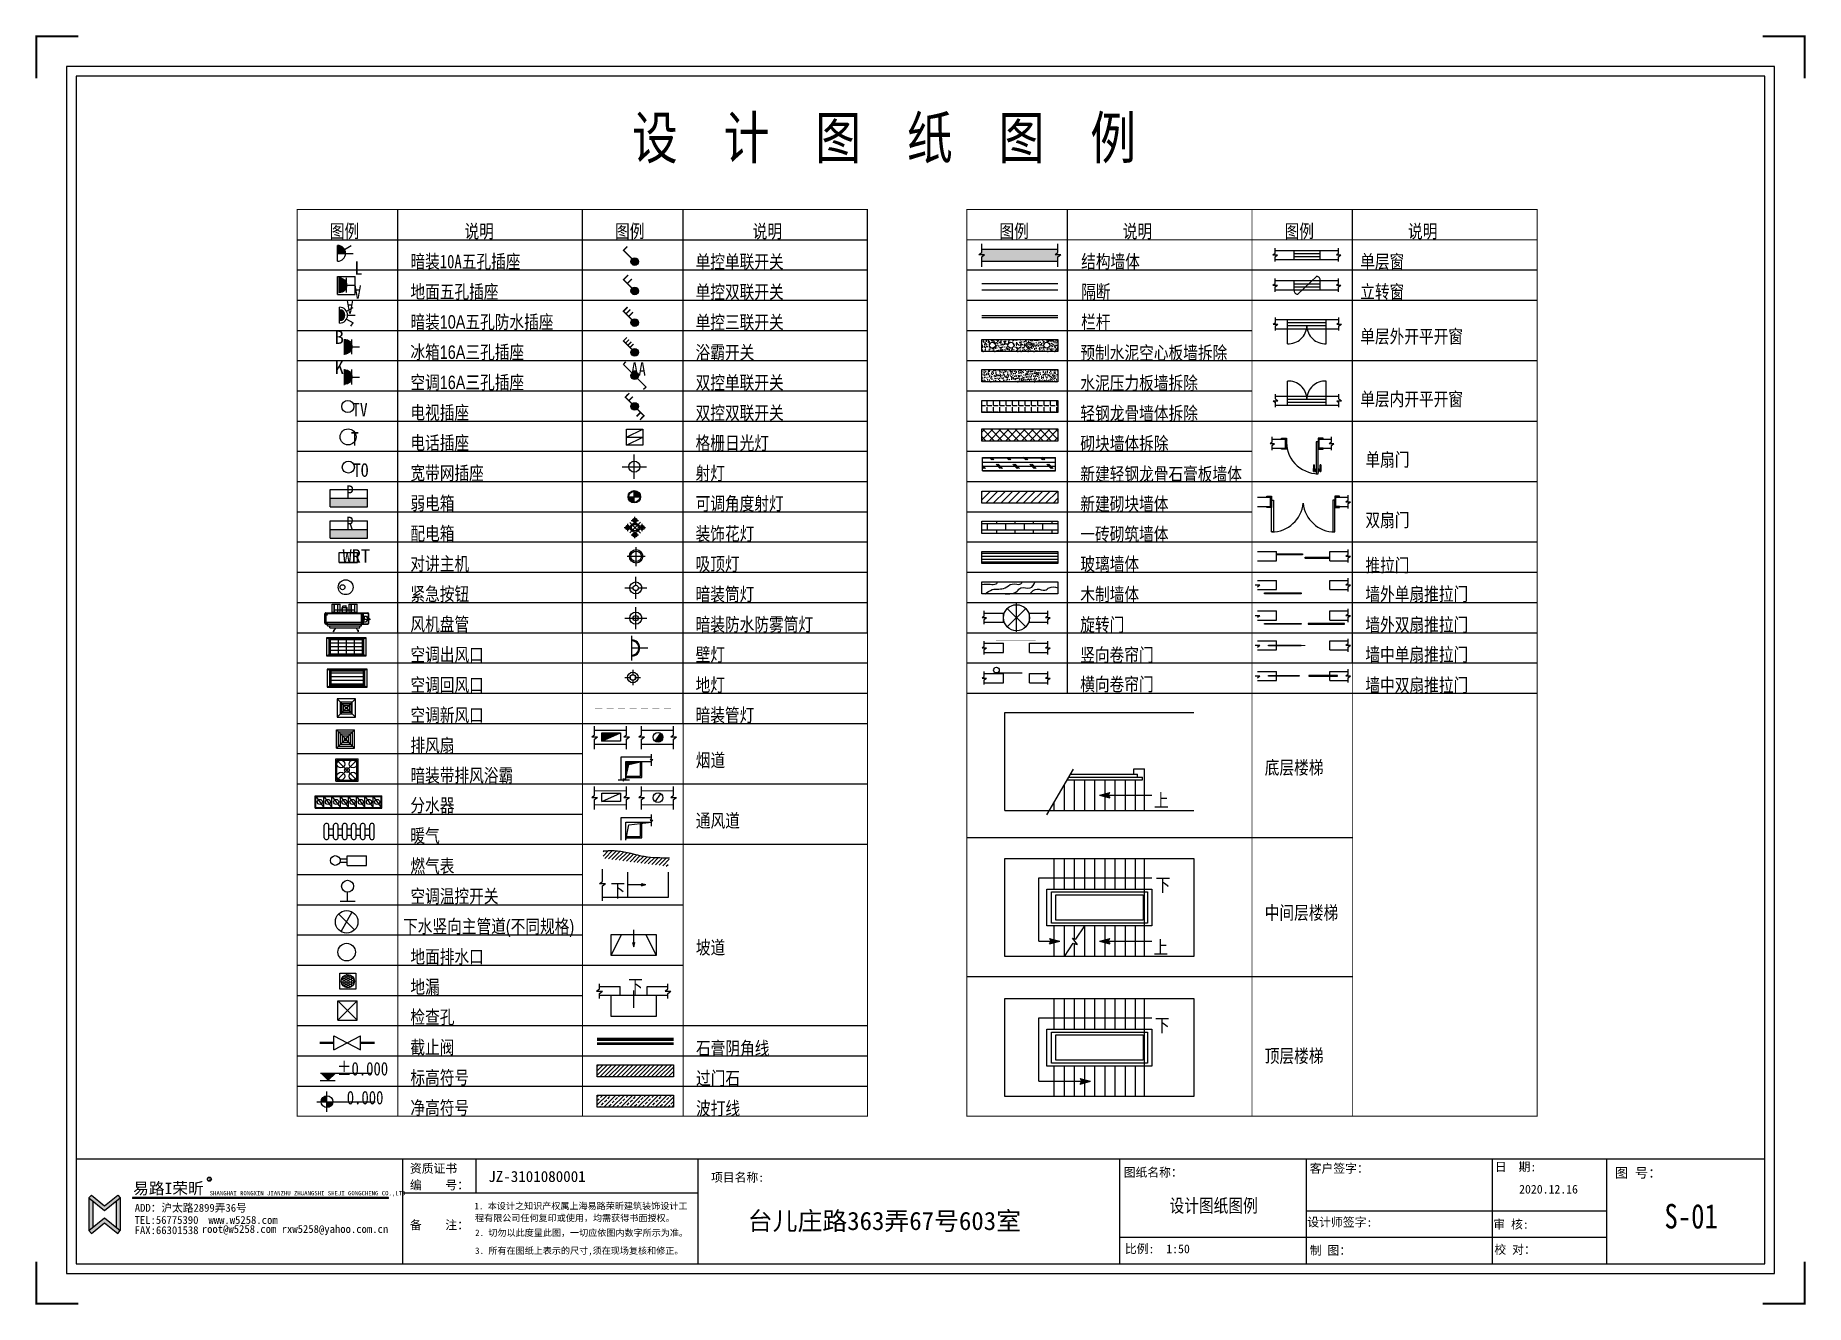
# Model space of a CAD drawing. Header units: millimetres. Extents: x -58733 to 427521, y -235734 to 553534.
# Drawn here: x 54150 to 79404, y -216410 to -198292 of the extents above; entities that cross this region are included whole.
import ezdxf

# ---------------------------------------------------------------- set-up
doc = ezdxf.new("R2010")
doc.units = ezdxf.units.MM
for name, color, linetype in [('4平-文字', 7, 'Continuous'), ('图框', 251, 'Continuous'), ('目录文字', 8, 'Continuous')]:
    doc.layers.add(name, color=color, linetype=linetype)
doc.styles.add('-仿宋_GB2312', font='simsun.ttc', dxfattribs={"width": 0.8})
doc.styles.get("Standard").update_dxf_attribs({"font": 'simsun.ttc'})
doc.styles.add('YQ_DIM', font='SUPEROS.SHX', dxfattribs={"width": 0.8, "bigfont": 'HZDX.SHX'})
doc.styles.add('宋体', font='simsun.ttc', dxfattribs={"height": 120})
doc.styles.add('英文', font='simhei.ttf')
doc.styles.add('黑体', font='simhei.ttf')
pattern_1 = [(50, (-1346749.356, -726098.166), (78.6038357, -6.8769412), [8.2191497, -90.410647]), (355, (-1346749.36, -726098.166), (-15.2055676, 82.4316615), [6.5753198, -72.3285175]), (100.451, (-1346742.806, -726098.74), (63.3985522, 75.554345), [6.9851986, -76.837185]), (46.1842, (-1346749.36, -726076.25), (116.9574394, -18.1392224), [12.328725, -135.61597]), (96.6356, (-1346739.61, -726077.76), (102.428396, 106.7521095), [10.477798, -115.255777]), (351.184, (-1346749.36, -726076.25), (102.428556, 106.751921), [9.86298, -108.492776]), (21, (-1346738.4, -726081.73), (65.4144565, -44.122604), [8.2191497, -90.410647]), (326, (-1346738.4, -726081.73), (26.6645734, 79.468161), [6.5753198, -72.3285175]), (71.4514, (-1346732.946, -726085.404), (92.0788498, 35.345734), [6.9851986, -76.837185]), (37.5, (-1346749.356, -726098.166), (1.3325823, 36.4813923), [0, -71.4518082, 0, -73.4244041, 0, -72.6024891]), (7.5, (-1346749.356, -726098.166), (28.8294388, 43.2230521), [0, -41.8628692, 0, -69.8079782, 0, -27.6711374]), (327.5, (-1346773.794, -726098.166), (58.50075596, -2.4716748), [0, -27.3971657, 0, -85.479157, 0, -113.424266]), (317.5, (-1346784.753, -726098.166), (63.9105469, 10.9702959), [0, -35.6163154, 0, -56.7669273, 0, -80.5476672])]

msp = doc.modelspace()

# ---------------------------------------------------------------- texts
at = {"layer": '目录文字', "style": '-仿宋_GB2312'}
for s, p in [('B', (58420.3, -202696.6)), ('K', (58420.3, -203128.1)), ('WRT', (58532.1, -205819.8))]:
    msp.add_text(s, height=192, dxfattribs=at).set_placement(p)
at = {"layer": '目录文字', "style": '-仿宋_GB2312', "width": 0.8}
msp.add_text('设计图纸图例 ', height=192, dxfattribs=at).set_placement((70330.7, -215093.5))
at = {"layer": '目录文字', "insert": (62659.4, -199453.3), "char_height": 600, "width": 11169.745, "attachment_point": 1, "style": '-仿宋_GB2312'}
msp.add_mtext('设  计  图  纸  图  例', dxfattribs=at)
at = {"layer": '目录文字', "char_height": 192, "attachment_point": 1, "style": '-仿宋_GB2312'}
for s, insert in [('图例', (58350.8, -200990.3)), ('说明', (60271.8, -200993)), ('{\\fChangFangSong|b0|i0|c134|p49;图例}', (62419.5, -200990.3)), ('{\\fChangFangSong|b0|i0|c134|p49;说明}', (64382.3, -200993)), ('图例', (67902.8, -200990.3)), ('说明', (69662.8, -200993)), ('图例', (71971.5, -200990.3)), ('说明', (73731.6, -200993)), ('{\\fSimSun|b0|i0|c134|p54;\\W0.85;L}', (58703.1, -201516.3)), ('暗装10A五孔插座', (59499.7, -201423.7)), ('单控单联开关{\\fChangFangSong|b0|i0|c134|p49; }', (63568.4, -201427.3)), ('{\\fChangFangSong|b0|i0|c134|p49;结构墙体}', (69069.4, -201424.5)), ('{\\fChangFangSong|b0|i0|c134|p49;单层窗}', (73050.4, -201423.9)), ('{\\fChangFangSong|b0|i0|c134|p49;地面五孔插座}', (59499.7, -201855.1)), ('单控双联开关', (63568.4, -201858.7)), ('{\\fChangFangSong|b0|i0|c134|p49;隔断}', (69069.4, -201856)), ('{\\fChangFangSong|b0|i0|c134|p49;立转窗}', (73050.4, -201855.6)), ('{\\fChangFangSong|b0|i0|c134|p49;暗装10A五孔防水插座}', (59499.7, -202286.6)), ('单控三联开关{\\fChangFangSong|b0|i0|c134|p49; }', (63568.4, -202290.2)), ('{\\fChangFangSong|b0|i0|c134|p49;栏杆}', (69069.4, -202287.4)), ('{\\fChangFangSong|b0|i0|c134|p49;单层外开平开窗}', (73050.4, -202493.7)), ('{\\fChangFangSong|b0|i0|c134|p49;冰箱16A三孔插座}', (59499.7, -202718)), ('浴霸开关{\\fChangFangSong|b0|i0|c134|p49; }', (63568.4, -202721.6)), ('{\\fChangFangSong|b0|i0|c134|p49;预制水泥空心板墙拆除}', (69058.1, -202728.7)), ('{\\fChangFangSong|b0|i0|c134|p49;空调16A三孔插座}', (59499.7, -203149.5)), ('双控单联开关', (63568.4, -203153.1)), ('{\\fChangFangSong|b0|i0|c134|p49;水泥压力板墙拆除}', (69058.1, -203160.1)), ('{\\fSimSun|b0|i0|c134|p54;\\W0.85;TV}', (58667.7, -203537.8)), ('{\\fChangFangSong|b0|i0|c134|p49;单层内开平开窗}', (73050.4, -203388.5)), ('{\\fChangFangSong|b0|i0|c134|p49;电视插座}', (59499.7, -203580.9)), ('双控双联开关', (63568.4, -203584.5)), ('{\\fChangFangSong|b0|i0|c134|p49;轻钢龙骨墙体拆除}', (69058.1, -203591.6)), ('{\\fSimSun|b0|i0|c134|p54;\\W0.85;T}', (58649.8, -203955.5)), ('{\\fChangFangSong|b0|i0|c134|p49;电话插座}', (59499.7, -204012.4)), ('{\\fChangFangSong|b0|i0|c134|p49;格栅日光灯 }', (63568.4, -204016)), ('{\\fChangFangSong|b0|i0|c134|p49;砌块墙体拆除}', (69058.1, -204023)), ('{\\fChangFangSong|b0|i0|c134|p49;单扇门}', (73124.4, -204252.5)), ('{\\fSimSun|b0|i0|c134|p54;\\W0.85;TO}', (58680.8, -204402.6)), ('{\\fChangFangSong|b0|i0|c134|p49;宽带网插座}', (59499.7, -204443.8)), ('{\\fChangFangSong|b0|i0|c134|p49;射灯   }', (63568.4, -204447.4)), ('{\\fChangFangSong|b0|i0|c134|p49;新建轻钢龙骨石膏板墙体}', (69057.6, -204459.5)), ('P', (58585.6, -204715.9)), ('{\\fChangFangSong|b0|i0|c134|p49;弱电箱}', (59499.7, -204875.3)), ('{\\fChangFangSong|b0|i0|c134|p49;可调角度射灯  }', (63568.4, -204878.9)), ('{\\fChangFangSong|b0|i0|c134|p49;新建砌块墙体}', (69057.6, -204884.8)), ('R', (58585.6, -205163.4)), ('{\\fChangFangSong|b0|i0|c134|p49;配电箱}', (59499.7, -205306.7)), ('{\\fChangFangSong|b0|i0|c134|p49;装饰花灯  }', (63568.4, -205310.3)), ('{\\fChangFangSong|b0|i0|c134|p49;一砖砌筑墙体}', (69057.6, -205316.3)), ('{\\fChangFangSong|b0|i0|c134|p49;双扇门}', (73124.4, -205115.4)), ('{\\fChangFangSong|b0|i0|c134|p49;对讲主机}', (59499.7, -205738.2)), ('{\\fChangFangSong|b0|i0|c134|p49;吸顶灯  }', (63568.4, -205741.8)), ('{\\fChangFangSong|b0|i0|c134|p49;玻璃墙体}', (69057.6, -205742.5)), ('{\\fChangFangSong|b0|i0|c134|p49;推拉门}', (73124.1, -205760.7)), ('{\\fChangFangSong|b0|i0|c134|p49;紧急按钮}', (59499.7, -206169.6)), ('{\\fChangFangSong|b0|i0|c134|p49;暗装筒灯}', (63568.4, -206173.2)), ('{\\fChangFangSong|b0|i0|c134|p49;木制墙体}', (69057.6, -206176.6)), ('{\\fChangFangSong|b0|i0|c134|p49;墙外单扇推拉门}', (73124.1, -206171.7)), ('{\\fChangFangSong|b0|i0|c134|p49;风机盘管}', (59499.7, -206601.1)), ('{\\fChangFangSong|b0|i0|c134|p49;暗装防水防雾筒灯 }', (63568.4, -206604.7)), ('{\\fChangFangSong|b0|i0|c134|p49;旋转门}', (69055.3, -206608.5)), ('{\\fChangFangSong|b0|i0|c134|p49;墙外双扇推拉门}', (73124.1, -206608.5)), ('{\\fChangFangSong|b0|i0|c134|p49;空调出风口  }', (59499.7, -207036.1)), ('{\\fChangFangSong|b0|i0|c134|p49;壁灯  }', (63568.4, -207036.1)), ('{\\fChangFangSong|b0|i0|c134|p49;竖向卷帘门}', (69055.3, -207039.9)), ('{\\fChangFangSong|b0|i0|c134|p49;墙中单扇推拉门}', (73124.1, -207034.6)), ('{\\fChangFangSong|b0|i0|c134|p49;空调回风口 }', (59499.7, -207467.6)), ('{\\fChangFangSong|b0|i0|c134|p49;地灯 }', (63568.4, -207467.6)), ('{\\fChangFangSong|b0|i0|c134|p49;横向卷帘门}', (69055.3, -207458.5)), ('{\\fChangFangSong|b0|i0|c134|p49;墙中双扇推拉门}', (73124.1, -207471.4)), ('{\\fChangFangSong|b0|i0|c134|p49;空调新风口}', (59499.7, -207899)), ('{\\fChangFangSong|b0|i0|c134|p49;暗装管灯 }', (63568.4, -207899)), ('{\\fChangFangSong|b0|i0|c134|p49;排风扇}', (59499.7, -208330.5)), ('{\\fChangFangSong|b0|i0|c134|p49;烟道}', (63572, -208543.3)), ('{\\fChangFangSong|b0|i0|c134|p49;暗装带排风浴霸}', (59499.7, -208759.4)), ('{\\fChangFangSong|b0|i0|c134|p49;底层楼梯}', (71687.9, -208648.3)), ('{\\fChangFangSong|b0|i0|c134|p49;上}', (70108.2, -209117.8)), ('{\\fChangFangSong|b0|i0|c134|p49;分水器}', (59499.7, -209187.1)), ('{\\fChangFangSong|b0|i0|c134|p49;暖气}', (59499.7, -209621.2)), ('{\\fChangFangSong|b0|i0|c134|p49;通风道}', (63572, -209406.2)), ('{\\fChangFangSong|b0|i0|c134|p49;燃气表}', (59499.7, -210052.6)), ('{\\fChangFangSong|b0|i0|c134|p49;下}', (70132.3, -210322.9)), ('{\\fChangFangSong|b0|i0|c134|p49;空调温控开关}', (59499.7, -210484.1)), ('下', (62355.3, -210400.7)), ('{\\fChangFangSong|b0|i0|c134|p49;中间层楼梯}', (71687.9, -210719.5)), ('{\\fChangFangSong|b0|i0|c134|p49;下水竖向主管道(不同规格)}', (59395.3, -210914.4)), ('{\\fChangFangSong|b0|i0|c134|p49;地面排水口}', (59499.7, -211347.1)), ('{\\fChangFangSong|b0|i0|c134|p49;坡道}', (63572.4, -211216.6)), ('{\\fChangFangSong|b0|i0|c134|p49;上}', (70100, -211215.8)), ('{\\fChangFangSong|b0|i0|c134|p49;地漏}', (59499.7, -211778.5)), ('下', (62606, -211772.4)), ('{\\fChangFangSong|b0|i0|c134|p49;检查孔}', (59499.7, -212210)), ('{\\fChangFangSong|b0|i0|c134|p49;下}', (70121.6, -212327.3)), ('{\\fChangFangSong|b0|i0|c134|p49;截止阀}', (59499.7, -212641.4)), ('{\\fChangFangSong|b0|i0|c134|p49;石膏阴角线}', (63574.3, -212657.1)), ('{\\fChangFangSong|b0|i0|c134|p49;顶层楼梯}', (71687.9, -212764.5)), ('\\pt10389.2749;±0.000', (58450.4, -212947)), ('{\\fChangFangSong|b0|i0|c134|p49;标高符号}', (59499.7, -213072.9)), ('{\\fChangFangSong|b0|i0|c134|p49;过门石}', (63574.9, -213083.5)), ('\\pxt58.971;0.000', (58592, -213359.3)), ('{\\fChangFangSong|b0|i0|c134|p49;净高符号}', (59499.7, -213504.3)), ('{\\fChangFangSong|b0|i0|c134|p49;波打线}', (63574.9, -213515))]:
    msp.add_mtext(s, dxfattribs=dict(at, insert=insert))
at = {"layer": '目录文字', "style": '-仿宋_GB2312', "text_generation_flag": 4, "width": 0.8, "flags": 9}
for p in [(58696.6, -201858.6), (58585.5, -202072.6)]:
    msp.add_attdef('A', p, '暗装接地单相插座', height=192, dxfattribs=at)
at = {"layer": '目录文字', "style": '-仿宋_GB2312', "width": 0.8, "flags": 9}
for p in [(62646, -203150.9), (62753.9, -203150.9)]:
    msp.add_attdef('A', p, '暗装双极开关', height=192, dxfattribs=at)

# ---------------------------------------------------------------- blocks, each defined once
blk = doc.blocks.new('M_N0FVU')
for p, q in [((-0.5, 0.5), (-0.44, 0.44)), ((0.5, 0.5), (-0.5, 0.5)), ((-0.5, 0.5), (-0.5, -0.5)), ((-0.44, 0.44), (-0.5, 0.5)), ((0.5, 0.5), (0.44, 0.44)), ((0.44, 0.44), (0.5, 0.5)), ((0.5, -0.5), (0.5, 0.5)), ((-0.44, 0.44), (-0.4, 0.4)), ((0.44, 0.44), (-0.44, 0.44)), ((-0.44, 0.44), (-0.44, -0.44)), ((-0.4, 0.4), (-0.44, 0.44)), ((-0.4, 0.4), (0.4, 0.4)), ((-0.4, -0.4), (-0.4, 0.4)), ((-0.4, 0.4), (0.4, 0.4)), ((-0.4, -0.4), (-0.4, 0.4)), ((0.4, 0.2), (-0.4, 0.2)), ((-0.2, 0.4), (-0.2, -0.4)), ((0, 0.4), (0, -0.4)), ((0.2, 0.4), (0.2, -0.4)), ((0.4, 0.4), (0.44, 0.44)), ((0.44, 0.44), (0.4, 0.4)), ((0.4, 0.4), (0.4, -0.4)), ((0.4, 0.4), (0.4, -0.4)), ((0.44, -0.44), (0.44, 0.44)), ((-0.5, -0.5), (-0.44, -0.44)), ((-0.44, -0.44), (-0.5, -0.5)), ((-0.44, -0.44), (-0.4, -0.4)), ((-0.44, -0.44), (-0.4, -0.4)), ((0.44, -0.44), (-0.44, -0.44)), ((0.4, 0), (-0.4, 0)), ((0.4, -0.2), (-0.4, -0.2)), ((-0.4, -0.4), (0.4, -0.4)), ((0.4, -0.4), (-0.4, -0.4)), ((0.4, -0.4), (0.44, -0.44)), ((0.4, -0.4), (0.44, -0.44)), ((0.5, -0.5), (0.44, -0.44)), ((0.44, -0.44), (0.5, -0.5)), ((-0.5, -0.5), (0.5, -0.5))]:
    blk.add_line(p, q)
at = {"width": 0.8, "flags": 9}
for tag in ['YSIZE', 'XSIZE']:
    blk.add_attdef(tag, (0, 0), '', height=0.5, dxfattribs=at)
blk = doc.blocks.new('M_N1UYC')
for p, q in [((-0.5, 0.5), (-0.44, 0.44)), ((-0.44, 0.44), (-0.5, 0.5)), ((-0.5, 0.5), (-0.5, -0.5)), ((0.5, 0.5), (-0.5, 0.5)), ((0.5, 0.5), (0.44, 0.44)), ((0.44, 0.44), (0.5, 0.5)), ((0.5, -0.5), (0.5, 0.5)), ((-0.44, 0.44), (-0.4, 0.4)), ((-0.4, 0.4), (-0.44, 0.44)), ((-0.44, 0.44), (-0.44, -0.44)), ((0.44, 0.44), (-0.44, 0.44)), ((-0.4, -0.4), (-0.4, 0.4)), ((-0.4, -0.4), (-0.4, 0.4)), ((-0.4, 0.4), (0.4, 0.4)), ((-0.4, 0.4), (0.4, 0.4)), ((-0.394, 0.298), (0.391, 0.298)), ((-0.394, 0.101), (0.391, 0.101)), ((0.4, 0.4), (0.44, 0.44)), ((0.44, 0.44), (0.4, 0.4)), ((0.4, 0.4), (0.4, -0.4)), ((0.4, 0.4), (0.4, -0.4)), ((0.44, -0.44), (0.44, 0.44)), ((-0.5, -0.5), (-0.44, -0.44)), ((-0.44, -0.44), (-0.5, -0.5)), ((-0.44, -0.44), (-0.4, -0.4)), ((-0.44, -0.44), (-0.4, -0.4)), ((0.44, -0.44), (-0.44, -0.44)), ((-0.4, -0.4), (0.4, -0.4)), ((0.4, -0.4), (-0.4, -0.4)), ((-0.394, -0.1), (0.391, -0.1)), ((-0.394, -0.3), (0.391, -0.3)), ((0.4, -0.4), (0.44, -0.44)), ((0.4, -0.4), (0.44, -0.44)), ((0.5, -0.5), (0.44, -0.44)), ((0.44, -0.44), (0.5, -0.5)), ((-0.5, -0.5), (0.5, -0.5))]:
    blk.add_line(p, q)
at = {"width": 0.8, "flags": 9}
for tag in ['YSIZE', 'XSIZE']:
    blk.add_attdef(tag, (0, 0), '', height=0.5, dxfattribs=at)
blk = doc.blocks.new('M_N2HXJ')
for p, q in [((-0.32, 0.32), (-0.5, 0.5)), ((-0.5, 0.5), (-0.5, -0.5)), ((0.5, 0.5), (-0.5, 0.5)), ((-0.32, -0.32), (-0.32, 0.32)), ((-0.32, 0.32), (-0.3, 0.3)), ((0.32, 0.32), (-0.32, 0.32)), ((-0.32, 0.32), (-0.32, 0.32)), ((-0.3, 0.3), (-0.25, 0.25)), ((-0.25, 0.25), (0.25, 0.25)), ((-0.25, -0.25), (-0.25, 0.25)), ((-0.25, 0.25), (-0.25, 0.25)), ((-0.25, 0.25), (-0.15, 0.15)), ((-0.15, 0.15), (0.15, 0.15)), ((-0.15, -0.15), (-0.15, 0.15)), ((-0.15, 0.15), (-0.15, 0.15)), ((-0.15, 0.15), (-0.05, 0.05)), ((-0.05, 0.05), (0.05, 0.05)), ((-0.05, -0.05), (-0.05, 0.05)), ((0.05, 0.05), (0.15, 0.15)), ((0.15, 0.15), (0.05, 0.05)), ((0.05, 0.05), (0.05, -0.05)), ((0.15, 0.15), (0.25, 0.25)), ((0.25, 0.25), (0.15, 0.15)), ((0.15, 0.15), (0.15, -0.15)), ((0.25, 0.25), (0.3, 0.3)), ((0.3, 0.3), (0.25, 0.25)), ((0.25, 0.25), (0.25, -0.25)), ((0.3, 0.3), (0.32, 0.32)), ((0.32, 0.32), (0.3, 0.3)), ((0.32, 0.32), (0.5, 0.5)), ((0.5, 0.5), (0.32, 0.32)), ((0.32, -0.32), (0.32, 0.32)), ((0.5, -0.5), (0.5, 0.5)), ((-0.32, -0.32), (-0.5, -0.5)), ((-0.5, -0.5), (-0.32, -0.32)), ((-0.5, -0.5), (0.5, -0.5)), ((-0.3, -0.3), (-0.32, -0.32)), ((-0.32, -0.32), (0.32, -0.32)), ((-0.3, -0.3), (-0.25, -0.25)), ((-0.25, -0.25), (-0.3, -0.3)), ((-0.3, -0.3), (-0.3, -0.3)), ((-0.15, -0.15), (-0.25, -0.25)), ((-0.25, -0.25), (-0.15, -0.15)), ((0.25, -0.25), (-0.25, -0.25)), ((-0.05, -0.05), (-0.15, -0.15)), ((-0.15, -0.15), (-0.05, -0.05)), ((0.15, -0.15), (-0.15, -0.15)), ((0.05, -0.05), (-0.05, -0.05)), ((0.05, -0.05), (0.15, -0.15)), ((0.15, -0.15), (0.05, -0.05)), ((0.15, -0.15), (0.25, -0.25)), ((0.25, -0.25), (0.15, -0.15)), ((0.25, -0.25), (0.3, -0.3)), ((0.3, -0.3), (0.25, -0.25)), ((0.32, -0.32), (0.3, -0.3)), ((0.3, -0.3), (0.32, -0.32)), ((0.32, -0.32), (0.5, -0.5)), ((0.5, -0.5), (0.32, -0.32))]:
    blk.add_line(p, q)
at = {"width": 0.8, "flags": 9}
for tag in ['YSIZE', 'XSIZE']:
    blk.add_attdef(tag, (0, 0), '', height=0.5, dxfattribs=at)
blk = doc.blocks.new('sflskdfkskksss')
at = {"color": 0}
blk.add_line((-404365, 125041), (-404484, 125161), dxfattribs=at)
at = {"color": 0, "const_width": 19}
for points in [[(-404435, 125210), (-404484, 125161), (-404365, 125041)], [(-404405, 125180), (-404454, 125131)], [(-404375, 125150), (-404424, 125100)], [(-404344, 125120), (-404394, 125070)]]:
    blk.add_lwpolyline(points, dxfattribs=at)
blk.add_circle((-404328, 125004), 52.1)
for points in [[(-404380, 125004), (-404380, 125004), (-404373, 124978), (-404373, 125030)], [(-404373, 124978), (-404373, 125030), (-404354, 124959), (-404354, 125050)], [(-404354, 124959), (-404354, 125050), (-404328, 124952), (-404328, 125057)], [(-404302, 124959), (-404302, 125050), (-404328, 124952), (-404328, 125057)], [(-404283, 124978), (-404283, 125030), (-404302, 124959), (-404302, 125050)], [(-404276, 125004), (-404276, 125004), (-404283, 124978), (-404283, 125030)]]:
    blk.add_solid(points)
at = {"width": 0.8, "flags": 9}
blk.add_attdef('A', (-404276, 125004), '', height=0.005, rotation=90, dxfattribs=at)
blk = doc.blocks.new('M_X6')
at = {"color": 0, "const_width": 0.08}
for points in [[(0.88, 0.579), (0.625, 0.833), (0.147, 0.356)], [(0.659, 0.366), (0.404, 0.621)]]:
    blk.add_lwpolyline(points, dxfattribs=at)
blk.add_circle((0, 0.208), 0.208)
for points in [[(-0.18, 0.313), (0.18, 0.313), (-0.208, 0.208), (0.208, 0.208)], [(-0.18, 0.104), (0.18, 0.104), (-0.208, 0.208), (0.208, 0.208)], [(-0.104, 0.389), (0.104, 0.389), (-0.18, 0.313), (0.18, 0.313)], [(-0.104, 0.028), (0.104, 0.028), (-0.18, 0.104), (0.18, 0.104)], [(0, 0.417), (0, 0.417), (-0.104, 0.389), (0.104, 0.389)], [(0, 0), (0, 0), (-0.104, 0.028), (0.104, 0.028)]]:
    blk.add_solid(points)
at = {"width": 0.8, "flags": 9}
blk.add_attdef('A', (0, 0), '', height=0.00002, dxfattribs=at)
blk = doc.blocks.new('M_X2')
at = {"color": 0, "const_width": 0.08}
blk.add_lwpolyline([(0.835, 0.623), (0.625, 0.833), (0.142, 0.351)], dxfattribs=at)
blk.add_circle((0, 0.208), 0.208)
for points in [[(-0.18, 0.313), (0.18, 0.313), (-0.208, 0.208), (0.208, 0.208)], [(-0.18, 0.104), (0.18, 0.104), (-0.208, 0.208), (0.208, 0.208)], [(-0.104, 0.389), (0.104, 0.389), (-0.18, 0.313), (0.18, 0.313)], [(-0.104, 0.028), (0.104, 0.028), (-0.18, 0.104), (0.18, 0.104)], [(0, 0.417), (0, 0.417), (-0.104, 0.389), (0.104, 0.389)], [(0, 0), (0, 0), (-0.104, 0.028), (0.104, 0.028)]]:
    blk.add_solid(points)
at = {"width": 0.8, "flags": 9}
blk.add_attdef('A', (0, 0), '', height=0.00002, dxfattribs=at)
blk = doc.blocks.new('M_X10')
at = {"color": 0, "const_width": 0.08}
for points in [[(0.852, 0.605), (0.625, 0.833), (0.147, 0.356)], [(0.571, 0.305), (0.324, 0.552)], [(0.72, 0.448), (0.481, 0.687)]]:
    blk.add_lwpolyline(points, dxfattribs=at)
blk.add_circle((0, 0.208), 0.208)
for points in [[(-0.18, 0.313), (0.18, 0.313), (-0.208, 0.208), (0.208, 0.208)], [(-0.18, 0.104), (0.18, 0.104), (-0.208, 0.208), (0.208, 0.208)], [(-0.104, 0.389), (0.104, 0.389), (-0.18, 0.313), (0.18, 0.313)], [(-0.104, 0.028), (0.104, 0.028), (-0.18, 0.104), (0.18, 0.104)], [(0, 0.417), (0, 0.417), (-0.104, 0.389), (0.104, 0.389)], [(0, 0), (0, 0), (-0.104, 0.028), (0.104, 0.028)]]:
    blk.add_solid(points)
at = {"width": 0.8, "flags": 9}
blk.add_attdef('A', (0, 0), '', height=0.00002, dxfattribs=at)
blk = doc.blocks.new('sdkfjsdfjsjdfjsdfsdf')
at = {"color": 0}
blk.add_line((374584, -406978), (374619, -406942), dxfattribs=at)
blk.add_line((374840, -407234), (374804, -407269))
at = {"color": 0, "const_width": 20}
for points in [[(374638, -406924), (374584, -406978), (374675, -407069)], [(374631, -407025), (374684, -406971)], [(374794, -407187), (374738, -407243)], [(374747, -407141), (374840, -407234), (374785, -407289)]]:
    blk.add_lwpolyline(points, dxfattribs=at)
blk.add_circle((374712, -407106), 52.1)
blk.add_circle((374712, -407106), 52.1)
for points in [[(374660, -407106), (374660, -407106), (374667, -407080), (374667, -407132)], [(374660, -407106), (374660, -407106), (374667, -407132), (374667, -407080)], [(374667, -407080), (374667, -407132), (374686, -407061), (374686, -407151)], [(374667, -407132), (374667, -407080), (374686, -407151), (374686, -407061)], [(374686, -407061), (374686, -407151), (374712, -407054), (374712, -407158)], [(374686, -407151), (374686, -407061), (374712, -407158), (374712, -407054)], [(374738, -407061), (374738, -407151), (374712, -407054), (374712, -407158)], [(374738, -407151), (374738, -407061), (374712, -407158), (374712, -407054)], [(374757, -407080), (374757, -407132), (374738, -407061), (374738, -407151)], [(374757, -407132), (374757, -407080), (374738, -407151), (374738, -407061)], [(374764, -407106), (374764, -407106), (374757, -407080), (374757, -407132)], [(374764, -407106), (374764, -407106), (374757, -407132), (374757, -407080)]]:
    blk.add_solid(points)
at = {"width": 0.8, "flags": 9}
for p, rotation in [((374660, -407106), 270), ((374764, -407106), 90)]:
    blk.add_attdef('A', p, '', height=0.005, rotation=rotation, dxfattribs=at)
blk = doc.blocks.new('框架')
h = blk.add_hatch(color=8)
edge = h.paths.add_edge_path()
edge.add_ellipse((68085, -150610), major_axis=(-0.2, 29.4), ratio=1, start_angle=269.6878, end_angle=449.6878)
edge.add_ellipse((68085, -150610), major_axis=(-0.2, 29.4), ratio=1, start_angle=89.5622, end_angle=269.5622)
edge = h.paths.add_edge_path(flags=16)
edge.add_ellipse((68085, -150610), major_axis=(0, 24.9), ratio=1, start_angle=269.966, end_angle=449.966)
edge.add_ellipse((68085, -150610), major_axis=(0, 24.9), ratio=1, start_angle=89.8872, end_angle=269.8872)
h = blk.add_hatch(color=8)
h.paths.add_polyline_path([(66589, -151059), (66810, -150878), (66777, -150837), (66589, -150991), (66401, -150837), (66367, -150878)])
h.paths.add_polyline_path([(66589, -151233), (66777, -151386), (66810, -151345), (66589, -151164), (66367, -151345), (66401, -151386)])
h = blk.add_hatch(color=8)
h.paths.add_polyline_path([(66420, -150921), (66367, -150878), (66367, -151345), (66420, -151302)])
h.paths.add_polyline_path([(66810, -150878), (66757, -150921), (66757, -151302), (66810, -151345)])
blk.add_hatch(color=8).paths.add_polyline_path([(66986, -150870), (66986, -150888), (70639, -150888), (70639, -150870)])
at = {"layer": '目录文字'}
h = blk.add_hatch(color=8, dxfattribs=at)
edge = h.paths.add_edge_path()
edge.add_ellipse((68085, -150610), major_axis=(-0.2, 29.4), ratio=1, start_angle=89.5622, end_angle=269.5622)
edge.add_ellipse((68085, -150610), major_axis=(-0.2, 29.4), ratio=1, start_angle=269.6621, end_angle=449.6621)
edge = h.paths.add_edge_path(flags=16)
edge.add_ellipse((68085, -150610), major_axis=(0, 24.9), ratio=1, start_angle=90.0288, end_angle=270.0288, ccw=False)
edge.add_ellipse((68085, -150610), major_axis=(0, 24.9), ratio=1, start_angle=-89.8872, end_angle=90.1128, ccw=False)
h.paths.add_polyline_path([(68065, -150576), (68109, -150576), (68109, -150643), (68065, -150643)], flags=9)
at = {"color": 8}
for p, q in [((81068, -150318), (81068, -151818)), ((66367, -150878), (66401, -150837)), ((66367, -150878), (66367, -151345)), ((66367, -150878), (66589, -151059)), ((66401, -150837), (66589, -150991)), ((66420, -150921), (66420, -151302)), ((66589, -150991), (66777, -150837)), ((66589, -151059), (66810, -150878)), ((66757, -150921), (66757, -151302)), ((66777, -150837), (66810, -150878)), ((66810, -150878), (66810, -151345)), ((70639, -150870), (66986, -150870)), ((70639, -150888), (66986, -150888)), ((70639, -150888), (70639, -150870)), ((66367, -151345), (66589, -151164)), ((66401, -151386), (66589, -151233)), ((66589, -151164), (66810, -151345)), ((66589, -151233), (66777, -151386)), ((66367, -151345), (66401, -151386)), ((66777, -151386), (66810, -151345))]:
    blk.add_line(p, q, dxfattribs=at)
blk.add_ellipse((68085, -150610, 0), major_axis=(0.1, 29.4), ratio=1, start_param=1.575118209033049, end_param=7.858303516212636, dxfattribs=at)
at = {"layer": '图框', "color": 0}
for p, q in [((66046, -134726), (66046, -151958)), ((90414, -134726), (66046, -134726)), ((90414, -151958), (90414, -134726)), ((66046, -151958), (90414, -151958))]:
    blk.add_line(p, q, dxfattribs=at)
at = {"layer": '图框', "color": 8}
for p, q in [((90274, -134866), (66185, -134866)), ((66185, -134866), (66185, -151818)), ((90274, -134866), (66185, -134866)), ((66185, -134866), (66185, -150318)), ((90274, -151818), (90274, -134866)), ((90274, -150318), (90274, -134866)), ((66185, -150318), (90274, -150318)), ((66185, -150318), (90274, -150318)), ((70841, -150318), (70841, -151818)), ((71887, -150318), (71887, -150810)), ((75051, -150318), (75051, -151818)), ((81068, -150318), (81068, -151818)), ((83736, -151818), (83736, -150318)), ((86386, -150318), (86386, -151818)), ((88020, -151818), (88020, -150318)), ((75051, -150810), (70841, -150810)), ((86386, -151068), (83736, -151068)), ((88020, -151068), (86386, -151068)), ((83736, -151443), (81068, -151443)), ((86386, -151443), (83736, -151443)), ((88020, -151443), (86386, -151443)), ((66185, -151818), (90274, -151818))]:
    blk.add_line(p, q, dxfattribs=at)
at = {"layer": '图框', "color": 0, "const_width": 28.3}
for points in [[(66217, -134297), (65617, -134297), (65617, -134898)], [(90242, -134297), (90843, -134297), (90843, -134898)], [(66217, -152387), (65617, -152387), (65617, -151786)], [(90242, -152387), (90843, -152387), (90843, -151786)]]:
    blk.add_lwpolyline(points, dxfattribs=at)
at = {"layer": '目录文字', "color": 8}
blk.add_line((66986, -150870), (66986, -150888), dxfattribs=at)
blk.add_ellipse((68085, -150610, 0), major_axis=(0.4, 24.9), ratio=1, start_param=1.571448490114663, end_param=7.85463379729425, dxfattribs=at)
for s, height, style, width, p in [('资质证书', 123.8, '宋体', 0.999898, (70945, -150520)), ('项目名称:', 123.3, '黑体', 0.999898, (75242, -150647)), ('图纸名称：', 123.3, '黑体', 0.999898, (81129, -150575)), ('客户签字：', 123.8, '宋体', 0.999898, (83781, -150519)), ('日  期:', 123.8, '宋体', 0.999898, (86424, -150497)), ('图 号：', 139.1, '宋体', 0.999898, (88137, -150589)), ('易路I荣昕', 164.1, '黑体', 0.999898, (66997, -150823)), ('R', 44.9, 'YQ_DIM', 0.8, (68074, -150632, 0)), ('编    号：', 123.8, '宋体', 0.999898, (70945, -150756)), ('2020.12.16', 123.3, '黑体', 0.999898, (86770, -150815)), ('ADD：沪太路2899弄36号', 111.72, '英文', 0.999898, (67020, -151075)), ('SHANGHAI RONGXIN JIANZHU ZHUANGSHI SHEJI GONGCHENG CO.,LTD', 61.54, '英文', 0.999898, (68089, -150841)), ('1. 本设计之知识产权属上海易路荣昕建筑装饰设计工', 92.51, '黑体', 0.999898, (71867, -151039)), ('TEL:56775390', 111.72, '英文', 0.999898, (67017, -151248)), ('root@w5258.com rxw5258@yahoo.com.cn', 111.72, '英文', 0.999898, (67976, -151377)), ('www.w5258.com', 111.72, '英文', 0.999898, (68071, -151248)), ('备    注：', 123.8, '宋体', 0.999898, (70945, -151327)), ('程有限公司任何复印或使用，均需获得书面授权。', 92.51, '黑体', 0.999898, (71874, -151211)), ('设计师签字:', 123.8, '宋体', 0.999898, (83748, -151286)), ('审 核:', 123.8, '宋体', 0.999898, (86401, -151317)), ('FAX:66301538', 111.72, '英文', 0.999898, (67018, -151394)), ('2. 切勿以此度量此图，一切应依图内数字所示为准。', 92.51, '黑体', 0.999898, (71876, -151422)), ('3. 所有在图纸上表示的尺寸,须在现场复核和修正。', 92.51, '黑体', 0.999898, (71876, -151677)), ('比例:  1:50', 123.8, '宋体', 0.999898, (81145, -151667)), ('制 图：', 123.8, '宋体', 0.999898, (83783, -151690)), ('校 对：', 123.8, '宋体', 0.999898, (86417, -151677))]:
    blk.add_text(s, height=height, dxfattribs=dict(at, style=style, width=width)).set_placement(p)
at = {"layer": '目录文字', "width": 1}
blk.add_text('JZ-3101080001', height=157.18, dxfattribs=at).set_placement((72063, -150650))
at = {"layer": '目录文字', "color": 8, "style": '黑体'}
blk.add_text('台儿庄路363弄67号603室', height=260.07, dxfattribs=at).set_placement((75765, -151336))
at = {"layer": '目录文字', "insert": (88843, -150964), "char_height": 350, "attachment_point": 1, "style": '-仿宋_GB2312'}
blk.add_mtext('{\\fNSimSun|b0|i0|c134|p49;S-01}', dxfattribs=at)

# ---------------------------------------------------------------- hatches: boundary and pattern name
at = {"layer": '目录文字'}
for points in [[(58461.4, -201291.3), (58461.4, -201404.1), (58574.2, -201404.1, 0.4142136)], [(67649.8, -201345.2), (67649.8, -201391.2), (67609.4, -201420.7), (67692, -201420.7), (67649.8, -201453.3), (67649.8, -201517.8), (68737.9, -201517.8), (68737.9, -201453.3), (68780.2, -201420.7), (68697.6, -201420.7), (68737.9, -201391.2), (68737.9, -201345.2)], [(58490.2, -202210.9), (58490.2, -202361.3, 1)], [(58886, -205021.6), (58886, -204897.4), (58353.9, -204897.4), (58353.9, -205021.6)], [(58886, -205469.1), (58886, -205344.9), (58353.9, -205344.9), (58353.9, -205469.1)], [(62231.1, -208246.7), (62231.1, -208366.4), (62496.5, -208246.7)], [(63103, -208311.4, 0.2462045), (63073, -208254.2), (62993.8, -208368.6, 0.6048731)], [(62614.2, -208698.7), (62799.5, -208659.6), (62575.1, -208659.6), (62575.1, -208884)], [(58429.7, -213106.5), (58216.1, -213106.5), (58322.9, -213213.2)]]:
    msp.add_hatch(color=256, dxfattribs=at).paths.add_polyline_path(points)
h = msp.add_hatch(dxfattribs=at)
h.set_pattern_fill('AR-CONC', color=256, scale=0.431451, style=0)
h.set_pattern_definition(pattern_1)
h.paths.add_polyline_path([(67649.8, -202631.9), (67649.8, -202804.5), (68737.9, -202804.5), (68737.9, -202631.9)])
h.paths.add_polyline_path([(68620.5, -202715.7, -1), (68536.7, -202715.7, -1)], flags=16)
h.paths.add_polyline_path([(68025, -202715.7, -1), (68108.8, -202715.7, -1)], flags=16)
h.paths.add_polyline_path([(67761.3, -202715.7, -1), (67845.1, -202715.7, -1)], flags=16)
h = msp.add_hatch(dxfattribs=at)
h.set_pattern_fill('AR-CONC', color=256, scale=0.431451, style=0)
h.set_pattern_definition(pattern_1)
h.paths.add_polyline_path([(67649.8, -203063.4), (67649.8, -203236), (68737.9, -203236), (68737.9, -203063.4)])
h = msp.add_hatch(dxfattribs=at)
h.set_pattern_fill('ANGLE', color=256, scale=12.943543, style=0)
h.set_pattern_definition([(0, (-1331648.25, -675610.31), (0, 90.410647), [65.7531977, -24.657449]), (90, (-1331648.25, -675610.31), (-90.410647, 6e-15), [65.7531977, -24.657449])])
h.paths.add_polyline_path([(67649.8, -203505.4), (67649.8, -203678), (68737.9, -203678), (68737.9, -203505.4)])
h = msp.add_hatch(dxfattribs=at)
h.set_pattern_fill('ANSI37', color=256, scale=25.887086, style=0)
h.set_pattern_definition([(45, (-1332737.95, -675615.454), (-58.118165, 58.118165), []), (135, (-1332737.95, -675615.454), (-58.118165, -58.118165), [])])
h.paths.add_polyline_path([(67649.8, -203910.6), (67649.8, -204083.2), (68737.9, -204083.2), (68737.9, -203910.6)])
h = msp.add_hatch(dxfattribs=at)
h.set_pattern_fill('CORK', color=256, scale=482.742857)
h.set_pattern_definition([(0, (-36145.84, -271061.554), (0, 60.342857), []), (135, (-36115.67, -271091.73), (-120.68571, -120.68571), [85.33769, -85.33769]), (135, (-36100.58, -271091.73), (-120.68571, -120.68571), [85.33769, -85.33769]), (135, (-36085.5, -271091.73), (-120.68571, -120.68571), [85.33769, -85.33769])])
h.paths.add_polyline_path([(68700.6, -204507.6), (68700.6, -204318.4), (67661.1, -204318.4), (67661.1, -204507.6)])
h = msp.add_hatch(color=256, dxfattribs=at)
h.paths.add_polyline_path([(62694.4, -204800.1), (62694.4, -204877.8), (62772.1, -204877.8, 0.4142136)])
h.paths.add_polyline_path([(62694.4, -204877.8), (62616.7, -204877.8, 0.4142136), (62694.4, -204955.4)])
h = msp.add_hatch(dxfattribs=at)
h.set_pattern_fill('ANSI31', color=256, scale=603.428571)
h.set_pattern_definition([(45, (-36145.84, -271061.55), (-53.336054, 53.336054), [])])
h.paths.add_polyline_path([(68737.9, -204969.4), (68737.9, -204796.8), (67649.8, -204796.8), (67649.8, -204969.4)])
h = msp.add_hatch(dxfattribs=at)
h.set_pattern_fill('AR-BRSTD', color=256, scale=1.294354, style=0)
h.set_pattern_definition([(0, (-1346749.36, -726529.62), (0, 87.681889), []), (90, (-1346749.36, -726529.62), (-131.506395, 87.681889), [87.681889, -87.681889])])
h.paths.add_polyline_path([(68737.9, -205228.3), (67649.8, -205228.3), (67649.8, -205400.8), (68737.9, -205400.8)])
h = msp.add_hatch(dxfattribs=at)
h.set_pattern_fill('ANSI31', color=256, scale=12.943543, angle=315, style=0)
h.set_pattern_definition([(0, (-1332737.95, -678204.163), (2e-14, 41.0957486), [])])
h.paths.add_polyline_path([(67649.8, -205659.7), (67649.8, -205832.3), (68737.9, -205832.3), (68737.9, -205659.7)])
h = msp.add_hatch(color=256, dxfattribs=at)
h.paths.add_polyline_path([(69476.7, -209099.2), (69452.6, -209138.5), (69329.4, -209138.5)])
h.paths.add_polyline_path([(69329.4, -209138.5), (69452.6, -209138.5), (69476.7, -209177.8)])
h = msp.add_hatch(dxfattribs=at)
h.set_pattern_fill('ANSI31', color=256, scale=12.943543, style=0)
h.set_pattern_definition([(45, (-1338221.228, -678204.163), (-29.0590825, 29.0590825), [])])
edge = h.paths.add_edge_path()
edge.add_spline(control_points=[(63195.7, -210031.1), (63075.3, -210030.9), (62824.4, -210030.6), (62518.1, -209921.1), (62319.2, -209929.9), (62250.7, -209933)], knot_values=[0, 0, 0, 0, 416.5265885, 867.9259304, 1104.9830816, 1104.9830816, 1104.9830816, 1104.9830816], degree=3, periodic=0)
edge.add_line((62250.7, -209933), (62246.5, -210039.3))
edge.add_line((62246.5, -210039.3), (63170.9, -210154.4))
edge.add_line((63170.9, -210154.4), (63195.7, -210031.1))
h = msp.add_hatch(color=256, dxfattribs=at)
h.paths.add_polyline_path([(62797.9, -210397.6), (62808, -210414), (62859.3, -210414)])
h.paths.add_polyline_path([(62859.3, -210414), (62808, -210414), (62797.9, -210430.3)])
h = msp.add_hatch(color=256, dxfattribs=at)
h.paths.add_polyline_path([(62701.3, -211242.6), (62685, -211252.6), (62685, -211304)])
h.paths.add_polyline_path([(62685, -211304), (62685, -211252.6), (62668.6, -211242.6)])
h = msp.add_hatch(color=256, dxfattribs=at)
h.paths.add_polyline_path([(68618.2, -211183.5), (68642.3, -211222.8), (68765.5, -211222.8)])
h.paths.add_polyline_path([(68765.5, -211222.8), (68642.3, -211222.8), (68618.2, -211262.1)])
h = msp.add_hatch(color=256, dxfattribs=at)
h.paths.add_polyline_path([(69476.7, -211183.5), (69452.6, -211222.8), (69329.4, -211222.8)])
h.paths.add_polyline_path([(69329.4, -211222.8), (69452.6, -211222.8), (69476.7, -211262.1)])
h = msp.add_hatch(dxfattribs=at)
h.set_pattern_fill('HONEY', color=256, scale=157.385328, angle=180, style=0)
h.set_pattern_definition([(180, (206584.99, -291694.005), (-29.509749, 17.0374614), [19.673166, -39.346332]), (60, (206584.99, -291694.005), (29.5097489, 17.0374615), [19.673166, -39.346332]), (120, (206584.99, -291694.005), (-6e-08, 34.074923), [-39.346332, 19.673166])])
h.paths.add_polyline_path([(58512, -211794.1, -1), (58700.9, -211794.1, -1)])
h = msp.add_hatch(dxfattribs=at)
h.set_pattern_fill('ANSI31', color=256, scale=345.161143, style=0)
h.set_pattern_definition([(45, (-193998.406, 181442.88), (-30.508223, 30.508223), [])])
h.paths.add_polyline_path([(62166.5, -212986.8), (62166.5, -213159.3), (63254.7, -213159.3), (63254.7, -212986.8)])
h = msp.add_hatch(color=256, dxfattribs=at)
h.paths.add_polyline_path([(69053.1, -213183), (69077.2, -213222.3), (69200.4, -213222.3)])
h.paths.add_polyline_path([(69200.4, -213222.3), (69077.2, -213222.3), (69053.1, -213261.6)])
h = msp.add_hatch(color=256, dxfattribs=at)
h.paths.add_polyline_path([(58226, -213513.3), (58309.9, -213513.3), (58309.9, -213429.4, 0.4142136)])
h.paths.add_polyline_path([(58393.8, -213513.3), (58309.9, -213513.3), (58309.9, -213597.2, 0.4142136)])
h = msp.add_hatch(dxfattribs=at)
h.set_pattern_fill('ANSI33', color=256, scale=345.161143, style=0)
h.set_pattern_definition([(45, (-193998.41, 181442.88), (-61.016446, 61.016446), []), (45, (-193937.39, 181442.88), (-61.016446, 61.016446), [43.145143, -21.572571])])
h.paths.add_polyline_path([(62166.5, -213418.2), (62166.5, -213590.8), (63254.7, -213590.8), (63254.7, -213418.2)])

# ---------------------------------------------------------------- linework, layer by layer
for p, q in [((59321.2, -206818.6), (59321.2, -200778.2)), ((61953.7, -206818.6), (61953.7, -200778.2)), ((63389.9, -208112.9), (63389.9, -200778.2)), ((66022.5, -206818.6), (66022.5, -200778.2)), ((68873.2, -207681.5), (68873.2, -200778.2)), ((72942, -207250), (72942, -200778.2)), ((57885, -201209.7), (66022.5, -201209.7)), ((67649.8, -201391.2), (67649.8, -201268.1)), ((68737.9, -201391.2), (68737.9, -201268.1)), ((58461.4, -201516.9), (58461.4, -201291.3)), ((58461.4, -201404.1), (58683.1, -201404.1)), ((58559.1, -201347.7), (58653.4, -201293.3)), ((67609.4, -201420.7), (67649.8, -201391.2)), ((67609.4, -201420.7), (67692, -201420.7)), ((67649.8, -201345.2), (68737.9, -201345.2)), ((67649.8, -201453.3), (67692, -201420.7)), ((67649.8, -201595.1), (67649.8, -201453.3)), ((67649.8, -201517.8), (68737.9, -201517.8)), ((68697.6, -201420.7), (68737.9, -201391.2)), ((68697.6, -201420.7), (68780.2, -201420.7)), ((68737.9, -201453.3), (68780.2, -201420.7)), ((68737.9, -201595.1), (68737.9, -201453.3)), ((71803.2, -201426), (71835.4, -201402.5)), ((71803.2, -201426), (71869.2, -201426)), ((71835.4, -201402.5), (71835.4, -201331.6)), ((71835.4, -201361.7), (72742.1, -201361.7)), ((71835.4, -201452.1), (71869.2, -201426)), ((71835.4, -201519.8), (71835.4, -201452.1)), ((71835.4, -201492.9), (72742.1, -201492.9)), ((72109, -201492.9), (72109, -201361.7)), ((72109, -201405.8), (72480.9, -201405.8)), ((72109, -201448.9), (72480.9, -201448.9)), ((72480.9, -201492.9), (72480.9, -201361.7)), ((72709.8, -201426), (72742.1, -201402.5)), ((72709.8, -201426), (72775.9, -201426)), ((72742.1, -201402.5), (72742.1, -201331.6)), ((72742.1, -201452.1), (72775.9, -201426)), ((72742.1, -201519.8), (72742.1, -201452.1)), ((57885, -201641.1), (66022.5, -201641.1)), ((58462.1, -201735.7), (58710, -201735.7)), ((58462.1, -201988.9), (58462.1, -201735.7)), ((58473.7, -201752.5), (58484.3, -201752.5)), ((58484.3, -201964.8), (58484.3, -201752.5)), ((58590.5, -201964.8), (58590.5, -201752.5)), ((58710, -201988.9), (58710, -201735.7)), ((67437, -201641.1), (75574.5, -201641.1)), ((71835.4, -201833.9), (71835.4, -201763)), ((72160, -201986.7), (72429.8, -201730.9)), ((72742.1, -201833.9), (72742.1, -201763)), ((58462.1, -201988.9), (58710, -201988.9)), ((58473.7, -201964.8), (58484.3, -201964.8)), ((58590.5, -201858.6), (58696.6, -201858.6)), ((67649.8, -201834.2), (68737.9, -201834.2)), ((67649.8, -201924.6), (68737.9, -201924.6)), ((71803.2, -201857.5), (71835.4, -201833.9)), ((71803.2, -201857.5), (71869.2, -201857.5)), ((71835.4, -201793.2), (72742.1, -201793.2)), ((71835.4, -201883.6), (71869.2, -201857.5)), ((71835.4, -201951.3), (71835.4, -201883.6)), ((71835.4, -201924.4), (72742.1, -201924.4)), ((72109, -201924.4), (72109, -201793.2)), ((72109, -201837.2), (72480.9, -201837.2)), ((72109, -201880.4), (72480.9, -201880.4)), ((72480.9, -201924.4), (72480.9, -201793.2)), ((72709.8, -201857.5), (72742.1, -201833.9)), ((72709.8, -201857.5), (72775.9, -201857.5)), ((72742.1, -201883.6), (72775.9, -201857.5)), ((72742.1, -201951.3), (72742.1, -201883.6)), ((57885, -202072.6), (66022.5, -202072.6)), ((58490.2, -202398.9), (58490.2, -202173.3)), ((58587.9, -202229.7), (58682.1, -202175.3)), ((67437, -202072.6), (75574.5, -202072.6)), ((57885, -202504), (66022.5, -202504)), ((58587.9, -202342.5), (58682.1, -202396.9)), ((58601, -202286.1), (58711.8, -202286.1)), ((58651.2, -202444.1), (58682.1, -202396.9)), ((67437, -202504), (71505.8, -202504)), ((67649.8, -202289.2), (68737.9, -202289.2)), ((67649.8, -202319.3), (68737.9, -202319.3)), ((71808.1, -202412.8), (71840.3, -202389.2)), ((71808.1, -202412.8), (71874.2, -202412.8)), ((71840.3, -202389.2), (71840.3, -202318.4)), ((71840.3, -202348.5), (72747, -202348.5)), ((71840.3, -202438.9), (71874.2, -202412.8)), ((71840.3, -202506.6), (71840.3, -202438.9)), ((71840.3, -202479.7), (72747, -202479.7)), ((72011.2, -202693.1), (72011.2, -202348.5)), ((72011.2, -202392.5), (72565.8, -202392.5)), ((72011.2, -202435.7), (72565.8, -202435.7)), ((72565.8, -202693.1), (72565.8, -202348.5)), ((72714.7, -202412.8), (72747, -202389.2)), ((72714.7, -202412.8), (72780.8, -202412.8)), ((72747, -202389.2), (72747, -202318.4)), ((72747, -202438.9), (72780.8, -202412.8)), ((72747, -202506.6), (72747, -202438.9)), ((58548.4, -202631.5), (58559, -202631.5)), ((58559, -202843.8), (58559, -202631.5)), ((58665.2, -202843.8), (58665.2, -202631.5)), ((58665.2, -202737.6), (58771.3, -202737.6)), ((57885, -202935.5), (66022.5, -202935.5)), ((58548.4, -202843.8), (58559, -202843.8)), ((62538.1, -202989.1), (62574.7, -202952.5)), ((62661.8, -203112.7), (62538.1, -202989.1)), ((67437, -202935.5), (75574.5, -202935.5)), ((58548.4, -203062.9), (58559, -203062.9)), ((58548.4, -203275.2), (58559, -203275.2)), ((58559, -203275.2), (58559, -203062.9)), ((58665.2, -203275.2), (58665.2, -203062.9)), ((58665.2, -203169.1), (58771.3, -203169.1)), ((62738.1, -203189), (62861.7, -203312.6)), ((72011.2, -203571.7), (72011.2, -203227.1)), ((72565.8, -203571.7), (72565.8, -203227.1)), ((57885, -203366.9), (66022.5, -203366.9)), ((62861.7, -203312.6), (62825.1, -203349.3)), ((67437, -203366.9), (71505.8, -203366.9)), ((71808.1, -203507.4), (71840.3, -203531)), ((71808.1, -203507.4), (71874.2, -203507.4)), ((71840.3, -203481.3), (71840.3, -203413.6)), ((71840.3, -203440.5), (72747, -203440.5)), ((71840.3, -203481.3), (71874.2, -203507.4)), ((71840.3, -203601.9), (71840.3, -203531)), ((72011.2, -203484.5), (72565.8, -203484.5)), ((72011.2, -203527.7), (72565.8, -203527.7)), ((72714.7, -203507.4), (72747, -203531)), ((72714.7, -203507.4), (72780.8, -203507.4)), ((72747, -203481.3), (72747, -203413.6)), ((72747, -203481.3), (72780.8, -203507.4)), ((72747, -203601.9), (72747, -203531)), ((57885, -203798.4), (66022.5, -203798.4)), ((67437, -203798.4), (75574.5, -203798.4)), ((71840.3, -203571.7), (72747, -203571.7)), ((62584, -204027.7), (62817, -203911.2)), ((62584, -204027.7), (62817, -204027.7)), ((62584, -204144.2), (62817, -204027.7)), ((71795.6, -204095.6), (71795.6, -204024.7)), ((72641, -204095.6), (72641, -204024.7)), ((57885, -204229.8), (66022.5, -204229.8)), ((62694.4, -204620.8), (62694.4, -204277)), ((67437, -204229.8), (71505.8, -204229.8)), ((71763.3, -204119.1), (71795.6, -204095.6)), ((71763.3, -204119.1), (71829.4, -204119.1)), ((71795.6, -204054.8), (71982.9, -204054.8)), ((71795.6, -204145.2), (71829.4, -204119.1)), ((71795.6, -204212.9), (71795.6, -204145.2)), ((71795.6, -204186), (71982.9, -204186)), ((71982.9, -204186), (71982.9, -204054.8)), ((72466.1, -204054.8), (72641, -204054.8)), ((72466.1, -204186), (72466.1, -204054.8)), ((72466.1, -204186), (72641, -204186)), ((72608.7, -204119.1), (72641, -204095.6)), ((72608.7, -204119.1), (72674.8, -204119.1)), ((72641, -204145.2), (72674.8, -204119.1)), ((72641, -204212.9), (72641, -204145.2)), ((62522.5, -204448.9), (62866.3, -204448.9)), ((67661.1, -204318.4), (68700.6, -204318.4)), ((67661.1, -204507.6), (67661.1, -204318.4)), ((67661.1, -204507.6), (68700.6, -204507.6)), ((68700.6, -204507.6), (68700.6, -204318.4)), ((72385, -204515.6), (72387.7, -204423.6)), ((72394.2, -204423.6), (72397, -204515.6)), ((72396.3, -204493.3), (72416.3, -204495.6)), ((72396.9, -204513.6), (72416.3, -204509.6)), ((72416.3, -204518.4), (72416.3, -204498)), ((72457.9, -204495.6), (72477.9, -204493.3)), ((72457.9, -204518.4), (72457.9, -204498)), ((72457.9, -204509.6), (72477.2, -204513.6)), ((72477.2, -204515.6), (72479.9, -204423.6)), ((72486.4, -204423.6), (72489.2, -204515.6)), ((57885, -204661.3), (66022.5, -204661.3)), ((58353.9, -204773.2), (58886, -204773.2)), ((58353.9, -205021.6), (58353.9, -204773.2)), ((58886, -205021.6), (58886, -204773.2)), ((62694.4, -204955.4), (62694.4, -204800.1)), ((67437, -204661.3), (75574.5, -204661.3)), ((58353.9, -204897.4), (58886, -204897.4)), ((58353.9, -205021.6), (58886, -205021.6)), ((62616.7, -204877.8), (62772.1, -204877.8)), ((71583.2, -204886.3), (71770.5, -204886.3)), ((71583.2, -205017.5), (71770.5, -205017.5)), ((71770.5, -205017.5), (71770.5, -204886.3)), ((72702.7, -204886.3), (72877.7, -204886.3)), ((72702.7, -205017.5), (72702.7, -204886.3)), ((72702.7, -205017.5), (72877.7, -205017.5)), ((72845.4, -204950.6), (72877.7, -204927)), ((72845.4, -204950.6), (72911.5, -204950.6)), ((72877.7, -204927), (72877.7, -204856.1)), ((72877.7, -204976.7), (72911.5, -204950.6)), ((72877.7, -205044.4), (72877.7, -204976.7)), ((57885, -205092.8), (66022.5, -205092.8)), ((58353.9, -205220.7), (58886, -205220.7)), ((58353.9, -205469.1), (58353.9, -205220.7)), ((58886, -205469.1), (58886, -205220.7)), ((62599.8, -205369.6), (62599.8, -205266.6)), ((62628.1, -205393.3), (62781.8, -205239.6)), ((62628.1, -205243.9), (62781.4, -205397.2)), ((62650.8, -205215.6), (62753.8, -205215.6)), ((62702.8, -205254.2), (62702.8, -205166.3)), ((62805.8, -205369.6), (62805.8, -205266.6)), ((67437, -205092.8), (71505.8, -205092.8)), ((57885, -205524.2), (66022.5, -205524.2)), ((58353.9, -205344.9), (58886, -205344.9)), ((58353.9, -205469.1), (58886, -205469.1)), ((62549.9, -205318.6), (62638.4, -205318.6)), ((62650.8, -205421.6), (62753.8, -205421.6)), ((62702.8, -205470.9), (62702.8, -205383)), ((62767.2, -205318.6), (62855.7, -205318.6)), ((67437, -205524.2), (75574.5, -205524.2)), ((58485.6, -205674.9), (58746.3, -205674.9)), ((58485.6, -205818), (58485.6, -205674.9)), ((58485.6, -205818), (58746.3, -205818)), ((58746.3, -205818), (58746.3, -205674.9)), ((62590.2, -205728.3), (62849.3, -205728.3)), ((62719.7, -205867.6), (62719.7, -205599.7)), ((71583.2, -205660.6), (71856.7, -205660.6)), ((71583.2, -205791.8), (71856.7, -205791.8)), ((71856.7, -205791.8), (71856.7, -205660.6)), ((72616.4, -205660.6), (72877.7, -205660.6)), ((72616.4, -205791.8), (72616.4, -205660.6)), ((72616.4, -205791.8), (72877.7, -205791.8)), ((72845.4, -205724.9), (72877.7, -205701.3)), ((72845.4, -205724.9), (72911.5, -205724.9)), ((72877.7, -205701.3), (72877.7, -205630.5)), ((72877.7, -205751), (72911.5, -205724.9)), ((72877.7, -205818.7), (72877.7, -205751)), ((57885, -205955.7), (66022.5, -205955.7)), ((62714.7, -206142.3), (62714.7, -206023.7)), ((67437, -205955.7), (75574.5, -205955.7)), ((71583.2, -206071.6), (71856.7, -206071.6)), ((71856.7, -206202.8), (71856.7, -206071.6)), ((72616.4, -206071.6), (72877.7, -206071.6)), ((72616.4, -206202.8), (72616.4, -206071.6)), ((72877.7, -206112.4), (72877.7, -206041.5)), ((62558.5, -206179.9), (62677.1, -206179.9)), ((62714.7, -206336.1), (62714.7, -206217.5)), ((62752.3, -206179.9), (62870.9, -206179.9)), ((71550.9, -206135.9), (71617, -206135.9)), ((71583.2, -206162), (71617, -206135.9)), ((71583.2, -206202.8), (71856.7, -206202.8)), ((72616.4, -206202.8), (72877.7, -206202.8)), ((72845.4, -206135.9), (72877.7, -206112.4)), ((72845.4, -206135.9), (72911.5, -206135.9)), ((72877.7, -206162), (72911.5, -206135.9)), ((72877.7, -206229.7), (72877.7, -206162)), ((57885, -206387.1), (66022.5, -206387.1)), ((58279, -206681.2), (58279, -206550.8)), ((58283.4, -206681.2), (58283.4, -206550.8)), ((58294.2, -206535.6), (58890.6, -206535.6)), ((58294.2, -206540), (58890.6, -206540)), ((58298.4, -206692.1), (58298.4, -206544.6)), ((58298.4, -206544.6), (58820.4, -206544.6)), ((58310.4, -206563.9), (58313.6, -206563.9)), ((58312, -206565.7), (58312, -206562.2)), ((58382.7, -206413.7), (58496.7, -206413.7)), ((58382.7, -206523.6), (58382.7, -206413.7)), ((58382.7, -206523.6), (58496.7, -206523.6)), ((58413.8, -206523.6), (58413.8, -206413.7)), ((58415.4, -206523.6), (58415.4, -206413.7)), ((58421.5, -206491.7), (58700.9, -206491.7)), ((58464, -206523.6), (58464, -206413.7)), ((58465.6, -206523.6), (58465.6, -206413.7)), ((58496.7, -206523.6), (58496.7, -206413.7)), ((58517.7, -206489.7), (58525.6, -206489.7)), ((58517.7, -206493.6), (58525.6, -206493.6)), ((58525.6, -206502.5), (58525.6, -206462.1)), ((58526.5, -206535.6), (58526.5, -206491.7)), ((58527.1, -206460.6), (58527.3, -206460.6)), ((58527.1, -206504), (58527.3, -206504)), ((58527.3, -206535.6), (58527.3, -206491.7)), ((58528.8, -206502.5), (58528.8, -206462.1)), ((58530.5, -206459.8), (58591.8, -206459.8)), ((58530.5, -206517.9), (58530.5, -206465.5)), ((58530.5, -206523.6), (58591.8, -206523.6)), ((58532.9, -206523.6), (58532.9, -206459.8)), ((58538, -206459.8), (58538, -206438.3)), ((58541.6, -206434.7), (58580.7, -206434.7)), ((58584.3, -206459.8), (58584.3, -206438.3)), ((58589.4, -206523.6), (58589.4, -206459.8)), ((58591.8, -206517.9), (58591.8, -206465.5)), ((58593.6, -206502.5), (58593.6, -206462.1)), ((58595, -206460.6), (58595.3, -206460.6)), ((58595, -206535.6), (58595, -206491.7)), ((58595, -206504), (58595.3, -206504)), ((58595.8, -206535.6), (58595.8, -206491.7)), ((58596.7, -206502.5), (58596.7, -206462.1)), ((58596.7, -206489.7), (58604.6, -206489.7)), ((58596.7, -206493.6), (58604.6, -206493.6)), ((58604.6, -206493.6), (58604.6, -206489.7)), ((58625.6, -206523.6), (58625.6, -206413.7)), ((58625.6, -206413.7), (58739.7, -206413.7)), ((58625.6, -206523.6), (58739.7, -206523.6)), ((58656.7, -206523.6), (58656.7, -206413.7)), ((58658.4, -206523.6), (58658.4, -206413.7)), ((58706.9, -206523.6), (58706.9, -206413.7)), ((58708.6, -206523.6), (58708.6, -206413.7)), ((58739.7, -206523.6), (58739.7, -206413.7)), ((58803.2, -206720.2), (58803.2, -206544.6)), ((58808.7, -206563.9), (58811.9, -206563.9)), ((58810.3, -206565.7), (58810.3, -206562.2)), ((58820.4, -206583.8), (58820.4, -206544.6)), ((58820.4, -206551.6), (58830.8, -206551.6)), ((58830.8, -206583.8), (58830.8, -206551.6)), ((58901.5, -206681.2), (58901.5, -206550.8)), ((58905.9, -206681.2), (58905.9, -206550.8)), ((62714.7, -206767.5), (62714.7, -206455.1)), ((67437, -206387.1), (75574.5, -206387.1)), ((67686.8, -206579.9), (67686.8, -206509)), ((67686.8, -206539.2), (67960.4, -206539.2)), ((67960.4, -206670.3), (67960.4, -206539.2)), ((68014.8, -206473.3), (68277.8, -206736.2)), ((68014.8, -206736.2), (68277.8, -206473.3)), ((68146.3, -206806.4), (68146.3, -206399.7)), ((68332.2, -206539.2), (68593.5, -206539.2)), ((68332.2, -206670.3), (68332.2, -206539.2)), ((68593.5, -206579.9), (68593.5, -206509)), ((71550.9, -206572.7), (71617, -206572.7)), ((71583.2, -206508.4), (71856.7, -206508.4)), ((71583.2, -206598.8), (71617, -206572.7)), ((71856.7, -206639.6), (71856.7, -206508.4)), ((72616.4, -206508.4), (72877.7, -206508.4)), ((72616.4, -206639.6), (72616.4, -206508.4)), ((72845.4, -206572.7), (72877.7, -206549.2)), ((72845.4, -206572.7), (72911.5, -206572.7)), ((72877.7, -206549.2), (72877.7, -206478.3)), ((72877.7, -206598.8), (72911.5, -206572.7)), ((57885, -206818.6), (66022.5, -206818.6)), ((58294.2, -206692.1), (58890.6, -206692.1)), ((58294.2, -206696.5), (58890.6, -206696.5)), ((58298.4, -206667.3), (58803.2, -206667.3)), ((58310.4, -206680.3), (58313.6, -206680.3)), ((58312, -206682.1), (58312, -206678.6)), ((58319.1, -206720.2), (58319.1, -206667.3)), ((58319.1, -206720.2), (58803.2, -206720.2)), ((58351.9, -206749.3), (58351.9, -206720.2)), ((58351.9, -206749.3), (58776.8, -206749.3)), ((58405, -206806.9), (58437.1, -206749.3)), ((58405, -206806.9), (58406.5, -206779.6)), ((58724.3, -206749.3), (58756.5, -206806.9)), ((58755, -206779.6), (58756.5, -206806.9)), ((58776.8, -206749.3), (58776.8, -206720.2)), ((58803.2, -206584.9), (58811.8, -206587.8)), ((58803.2, -206595.1), (58846.1, -206595.1)), ((58803.2, -206599.9), (58820.6, -206599.9)), ((58803.2, -206605.8), (58818.8, -206605.8)), ((58803.2, -206620.7), (58824.8, -206620.7)), ((58803.2, -206623.5), (58928.7, -206623.5)), ((58803.2, -206626.6), (58825.1, -206626.6)), ((58803.2, -206639.5), (58820.8, -206639.5)), ((58803.2, -206645.4), (58822.9, -206645.4)), ((58803.2, -206653.7), (58830.8, -206653.7)), ((58803.2, -206667.3), (58811.8, -206670.2)), ((58808.3, -206605.8), (58808.3, -206599.9)), ((58808.3, -206602.8), (58819.6, -206602.8)), ((58808.3, -206626.6), (58808.3, -206620.7)), ((58808.3, -206645.4), (58808.3, -206639.5)), ((58808.3, -206642.5), (58821.4, -206642.5)), ((58808.7, -206680.3), (58811.9, -206680.3)), ((58810.3, -206682.1), (58810.3, -206678.6)), ((58811.8, -206587.8), (58820.4, -206583.8)), ((58811.8, -206670.2), (58820.4, -206666.2)), ((58820.4, -206583.8), (58830.8, -206583.8)), ((58820.4, -206695.4), (58820.4, -206663.2)), ((58820.4, -206663.2), (58830.8, -206663.2)), ((58820.4, -206695.4), (58830.8, -206695.4)), ((58824.8, -206620.7), (58831.8, -206613.5)), ((58824.8, -206620.7), (58825.1, -206626.6)), ((58825.1, -206626.6), (58831.8, -206633.5)), ((58829.6, -206609), (58838, -206609)), ((58830.8, -206582.2), (58865.1, -206584.3)), ((58830.8, -206582.2), (58866.6, -206582.2)), ((58830.8, -206695.4), (58830.8, -206653.7)), ((58830.8, -206664.8), (58865.1, -206662.6)), ((58830.8, -206664.8), (58866.6, -206664.8)), ((58833.7, -206616.4), (58842.3, -206616.4)), ((58833.7, -206630.6), (58842.3, -206630.6)), ((58834.6, -206648.5), (58841.5, -206648.5)), ((58835.4, -206646.2), (58835.4, -206630.6)), ((58838, -206616.4), (58838, -206609)), ((58838, -206645), (58838, -206630.6)), ((58840.6, -206646.2), (58840.6, -206630.6)), ((58844.5, -206629.3), (58845.4, -206628.6)), ((58844.5, -206629.3), (58845.4, -206630)), ((58844.5, -206629.3), (58847.1, -206629.3)), ((58845.5, -206626.6), (58845.5, -206616.4)), ((58845.5, -206616.4), (58846.6, -206616.4)), ((58845.5, -206626.6), (58846.6, -206626.6)), ((58846.1, -206614.5), (58846.1, -206595.1)), ((58846.1, -206616.4), (58846.1, -206615)), ((58846.1, -206629.3), (58846.1, -206626.6)), ((58846.3, -206628.6), (58847.1, -206629.3)), ((58846.3, -206630), (58847.1, -206629.3)), ((58846.6, -206626.6), (58846.6, -206616.4)), ((58865.1, -206584.3), (58893.5, -206609.7)), ((58865.1, -206662.6), (58893.5, -206637.3)), ((58866.6, -206582.2), (58893.5, -206609.7)), ((58866.6, -206664.8), (58893.5, -206637.3)), ((58893.5, -206637.3), (58893.5, -206609.7)), ((58893.5, -206609.7), (58901.5, -206609.7)), ((58893.5, -206610.2), (58901.5, -206610.2)), ((58893.5, -206636.8), (58901.5, -206636.8)), ((58893.5, -206637.3), (58901.5, -206637.3)), ((58905.9, -206616), (58916.4, -206616)), ((58905.9, -206631.9), (58916.4, -206631.9)), ((58916.4, -206631.9), (58916.4, -206616)), ((62558.5, -206611.3), (62870.9, -206611.3)), ((67437, -206818.6), (75574.5, -206818.6)), ((67654.5, -206603.5), (67686.8, -206579.9)), ((67654.5, -206603.5), (67720.6, -206603.5)), ((67686.8, -206629.5), (67720.6, -206603.5)), ((67686.8, -206697.3), (67686.8, -206629.5)), ((67686.8, -206670.3), (67960.4, -206670.3)), ((68332.2, -206670.3), (68593.5, -206670.3)), ((68561.2, -206603.5), (68593.5, -206579.9)), ((68561.2, -206603.5), (68627.3, -206603.5)), ((68593.5, -206629.5), (68627.3, -206603.5)), ((68593.5, -206697.3), (68593.5, -206629.5)), ((71583.2, -206639.6), (71856.7, -206639.6)), ((72616.4, -206639.6), (72877.7, -206639.6)), ((72877.7, -206666.5), (72877.7, -206598.8)), ((62657.4, -207214.9), (62657.4, -206863.5)), ((62657.4, -207037.1), (62887.8, -207037.1)), ((67654.5, -207034.9), (67686.8, -207011.3)), ((67654.5, -207034.9), (67720.6, -207034.9)), ((67686.8, -207011.3), (67686.8, -206940.5)), ((67686.8, -206970.6), (67960.4, -206970.6)), ((67686.8, -207061), (67720.6, -207034.9)), ((67686.8, -207128.7), (67686.8, -207061)), ((67960.4, -207101.8), (67960.4, -206970.6)), ((68332.2, -206970.6), (68593.5, -206970.6)), ((68332.2, -207101.8), (68332.2, -206970.6)), ((68561.2, -207034.9), (68593.5, -207011.3)), ((68561.2, -207034.9), (68627.3, -207034.9)), ((68593.5, -207011.3), (68593.5, -206940.5)), ((68593.5, -207061), (68627.3, -207034.9)), ((68593.5, -207128.7), (68593.5, -207061)), ((71550.9, -206998.8), (71617, -206998.8)), ((71583.2, -206934.5), (71856.7, -206934.5)), ((71583.2, -207024.9), (71617, -206998.8)), ((71583.2, -207065.7), (71856.7, -207065.7)), ((71856.7, -207065.7), (71856.7, -206934.5)), ((72616.4, -206934.5), (72877.7, -206934.5)), ((72616.4, -207065.7), (72616.4, -206934.5)), ((72616.4, -207065.7), (72877.7, -207065.7)), ((72845.4, -206998.8), (72877.7, -206975.3)), ((72845.4, -206998.8), (72911.5, -206998.8)), ((72877.7, -206975.3), (72877.7, -206904.4)), ((72877.7, -207024.9), (72911.5, -206998.8)), ((72877.7, -207092.6), (72877.7, -207024.9)), ((57885, -207250), (66022.5, -207250)), ((67437, -207250), (75574.5, -207250)), ((67686.8, -207101.8), (67960.4, -207101.8)), ((68332.2, -207101.8), (68593.5, -207101.8)), ((62561.3, -207458.3), (62645.9, -207458.3)), ((62672.7, -207346.9), (62672.7, -207431.4)), ((62672.7, -207485.1), (62672.7, -207569.6)), ((62699.5, -207458.3), (62784.1, -207458.3)), ((67654.5, -207466.4), (67686.8, -207442.8)), ((67654.5, -207466.4), (67720.6, -207466.4)), ((67686.8, -207442.8), (67686.8, -207371.9)), ((67686.8, -207402.1), (67960.4, -207402.1)), ((67686.8, -207492.5), (67720.6, -207466.4)), ((67686.8, -207560.2), (67686.8, -207492.5)), ((67686.8, -207533.2), (67960.4, -207533.2)), ((67857.5, -207394), (68226.4, -207394)), ((67960.4, -207533.2), (67960.4, -207402.1)), ((68332.2, -207402.1), (68593.5, -207402.1)), ((68332.2, -207533.2), (68332.2, -207402.1)), ((68332.2, -207533.2), (68593.5, -207533.2)), ((68561.2, -207466.4), (68593.5, -207442.8)), ((68561.2, -207466.4), (68627.3, -207466.4)), ((68593.5, -207442.8), (68593.5, -207371.9)), ((68593.5, -207492.5), (68627.3, -207466.4)), ((68593.5, -207560.2), (68593.5, -207492.5)), ((71550.9, -207435.6), (71617, -207435.6)), ((71583.2, -207371.3), (71856.7, -207371.3)), ((71583.2, -207461.7), (71617, -207435.6)), ((71583.2, -207502.5), (71856.7, -207502.5)), ((71856.7, -207502.5), (71856.7, -207371.3)), ((72616.4, -207371.3), (72877.7, -207371.3)), ((72616.4, -207502.5), (72616.4, -207371.3)), ((72616.4, -207502.5), (72877.7, -207502.5)), ((72845.4, -207435.6), (72877.7, -207412.1)), ((72845.4, -207435.6), (72911.5, -207435.6)), ((72877.7, -207412.1), (72877.7, -207341.2)), ((72877.7, -207461.7), (72911.5, -207435.6)), ((72877.7, -207529.4), (72877.7, -207461.7)), ((57885, -207681.5), (66022.5, -207681.5)), ((67437, -207681.5), (75574.5, -207681.5)), ((67980.9, -207958.8), (70678.5, -207958.8)), ((67980.9, -209355.9), (67980.9, -207958.8)), ((57885, -208112.9), (66022.5, -208112.9)), ((58443.8, -208465.9), (58443.8, -208207)), ((58443.8, -208207), (58702.6, -208465.9)), ((58443.8, -208465.9), (58702.6, -208207)), ((58443.8, -208207), (58702.6, -208207)), ((58472.5, -208437.1), (58472.5, -208235.8)), ((58472.5, -208235.8), (58673.9, -208235.8)), ((58501.3, -208408.4), (58501.3, -208264.6)), ((58501.3, -208264.6), (58645.1, -208264.6)), ((58530, -208379.6), (58530, -208293.3)), ((58530, -208293.3), (58616.3, -208293.3)), ((58558.8, -208350.8), (58558.8, -208322.1)), ((58558.8, -208322.1), (58587.6, -208322.1)), ((58587.6, -208350.8), (58587.6, -208322.1)), ((58616.3, -208379.6), (58616.3, -208293.3)), ((58645.1, -208408.4), (58645.1, -208264.6)), ((58673.9, -208437.1), (58673.9, -208235.8)), ((58702.6, -208465.9), (58702.6, -208207)), ((62086.5, -208306.3), (62126.9, -208276.9)), ((62086.5, -208306.3), (62169.1, -208306.3)), ((62126.9, -208276.9), (62126.9, -208153.8)), ((62126.9, -208338.9), (62169.1, -208306.3)), ((62126.9, -208480.8), (62126.9, -208338.9)), ((62231.1, -208366.4), (62496.5, -208246.7)), ((62543.9, -208306.3), (62584.2, -208276.9)), ((62543.9, -208306.3), (62626.5, -208306.3)), ((62584.2, -208276.9), (62584.2, -208153.8)), ((62584.2, -208338.9), (62626.5, -208306.3)), ((62584.2, -208480.8), (62584.2, -208338.9)), ((62756.6, -208306.3), (62796.9, -208276.9)), ((62756.6, -208306.3), (62839.2, -208306.3)), ((62796.9, -208276.9), (62796.9, -208153.8)), ((62796.9, -208338.9), (62839.2, -208306.3)), ((62796.9, -208480.8), (62796.9, -208338.9)), ((62993.8, -208368.6), (63073, -208254.2)), ((63213.9, -208306.3), (63254.3, -208276.9)), ((63213.9, -208306.3), (63296.5, -208306.3)), ((63254.3, -208276.9), (63254.3, -208153.8)), ((63254.3, -208338.9), (63296.5, -208306.3)), ((63254.3, -208480.8), (63254.3, -208338.9)), ((57885, -208544.4), (61953.7, -208544.4)), ((58443.8, -208465.9), (58702.6, -208465.9)), ((58472.5, -208437.1), (58673.9, -208437.1)), ((58501.3, -208408.4), (58645.1, -208408.4)), ((58530, -208379.6), (58616.3, -208379.6)), ((58558.8, -208350.8), (58587.6, -208350.8)), ((62508.6, -208593.1), (62938.5, -208593.1)), ((62508.6, -208919.2), (62508.6, -208593.1)), ((62938.5, -208615), (62938.5, -208553.5)), ((58435.5, -208939.6), (58435.5, -208620.9)), ((58435.5, -208620.9), (58754.1, -208620.9)), ((58452.6, -208638), (58737.1, -208922.5)), ((58452.6, -208922.5), (58737.1, -208638)), ((58452.6, -208922.5), (58452.6, -208638)), ((58452.6, -208638), (58737.1, -208638)), ((58737.1, -208922.5), (58737.1, -208638)), ((58754.1, -208939.6), (58754.1, -208620.9)), ((62575.1, -208659.6), (62938.5, -208659.6)), ((62575.1, -208919.2), (62575.1, -208659.6)), ((62575.1, -208884), (62614.2, -208698.7)), ((62614.2, -208698.7), (62799.5, -208659.6)), ((62782.2, -208866.7), (62782.2, -208663.3)), ((62799.5, -208884), (62799.5, -208659.6)), ((62918.3, -208629.8), (62938.5, -208615)), ((62918.3, -208629.8), (62959.6, -208629.8)), ((62938.5, -208646.1), (62959.6, -208629.8)), ((62938.5, -208717), (62938.5, -208646.1)), ((68578.2, -209421), (68958.7, -208765.9)), ((68916.7, -208838.2), (69872.5, -208838.2)), ((69819.9, -208761.4), (69974.3, -208761.4)), ((69819.9, -208838.2), (69819.9, -208761.4)), ((69872.5, -208879.6), (69872.5, -208838.2)), ((69974.3, -209355.9), (69974.3, -208761.4)), ((57885, -208975.8), (66022.5, -208975.8)), ((58435.5, -208939.6), (58754.1, -208939.6)), ((58452.6, -208922.5), (58737.1, -208922.5)), ((62126.9, -209139.8), (62126.9, -209016.7)), ((62463.3, -208919.2), (62524.8, -208919.2)), ((62524.8, -208919.2), (62539.5, -208939.3)), ((62539.5, -208939.3), (62539.5, -208898)), ((62539.5, -208898), (62555.8, -208919.2)), ((62555.8, -208919.2), (62626.8, -208919.2)), ((62575.1, -208884), (62799.5, -208884)), ((62578.7, -208866.7), (62782.2, -208866.7)), ((62584.2, -209139.8), (62584.2, -209016.7)), ((62796.9, -209139.8), (62796.9, -209016.7)), ((63254.3, -209139.8), (63254.3, -209016.7)), ((68830, -209355.9), (68830, -208987.4)), ((68868.6, -208921), (69944.1, -208921)), ((68892.6, -208879.6), (69944.1, -208879.6)), ((68975, -209355.9), (68975, -208921)), ((69119.9, -209355.9), (69119.9, -208921)), ((69264.9, -209355.9), (69264.9, -208921)), ((69329.4, -209138.5), (69476.7, -209099.2)), ((69409.9, -209355.9), (69409.9, -208921)), ((69452.6, -209138.5), (69476.7, -209099.2)), ((69554.8, -209355.9), (69554.8, -208921)), ((69699.8, -209355.9), (69699.8, -208921)), ((69844.8, -209355.9), (69844.8, -208921)), ((69944.1, -208921), (69944.1, -208879.6)), ((58140.1, -209148), (59091.8, -209148)), ((58140.1, -209321.7), (58140.1, -209148)), ((58140.1, -209321.7), (59091.8, -209321.7)), ((58148.9, -209156.7), (59083.2, -209156.7)), ((58148.9, -209313), (58148.9, -209156.7)), ((58148.9, -209156.7), (58265.3, -209313)), ((58148.9, -209313), (59083.2, -209313)), ((58265.3, -209313), (58265.3, -209156.7)), ((58265.3, -209156.7), (58381, -209313)), ((58381, -209313), (58381, -209156.7)), ((58381, -209156.7), (58500.4, -209313)), ((58500.4, -209313), (58500.4, -209156.7)), ((58500.4, -209156.7), (58616, -209313)), ((58616, -209313), (58616, -209156.7)), ((58616, -209156.7), (58731.7, -209313)), ((58731.7, -209313), (58731.7, -209156.7)), ((58731.7, -209156.7), (58851.1, -209313)), ((58851.1, -209313), (58851.1, -209156.7)), ((58851.1, -209156.7), (58966.8, -209313)), ((58966.8, -209313), (58966.8, -209156.7)), ((58966.8, -209156.7), (59083.2, -209313)), ((59083.2, -209313), (59083.2, -209156.7)), ((59091.8, -209321.7), (59091.8, -209148)), ((62086.5, -209169.2), (62126.9, -209139.8)), ((62086.5, -209169.2), (62169.1, -209169.2)), ((62126.9, -209201.8), (62169.1, -209169.2)), ((62126.9, -209343.7), (62126.9, -209201.8)), ((62231.1, -209229.3), (62496.5, -209109.7)), ((62543.9, -209169.2), (62584.2, -209139.8)), ((62543.9, -209169.2), (62626.5, -209169.2)), ((62584.2, -209201.8), (62626.5, -209169.2)), ((62584.2, -209343.7), (62584.2, -209201.8)), ((62756.6, -209169.2), (62796.9, -209139.8)), ((62756.6, -209169.2), (62839.2, -209169.2)), ((62796.9, -209201.8), (62839.2, -209169.2)), ((62796.9, -209343.7), (62796.9, -209201.8)), ((62993.8, -209231.5), (63073, -209117.1)), ((63213.9, -209169.2), (63254.3, -209139.8)), ((63213.9, -209169.2), (63296.5, -209169.2)), ((63254.3, -209201.8), (63296.5, -209169.2)), ((63254.3, -209343.7), (63254.3, -209201.8)), ((67980.9, -209355.9), (70678.5, -209355.9)), ((68685, -209355.9), (68685, -209237)), ((69329.4, -209138.5), (70076.8, -209138.5)), ((69329.4, -209138.5), (69476.7, -209177.8)), ((69452.6, -209138.5), (69476.7, -209177.8)), ((57885, -209407.3), (61953.7, -209407.3)), ((58270.8, -209748.9), (58270.8, -209567.4)), ((58336.6, -209748.9), (58336.6, -209567.4)), ((58402.4, -209748.9), (58402.4, -209567.4)), ((58468.2, -209748.9), (58468.2, -209567.4)), ((58530.1, -209748.9), (58530.1, -209567.4)), ((58595.9, -209748.9), (58595.9, -209567.4)), ((58659.7, -209748.9), (58659.7, -209567.4)), ((58725.5, -209748.9), (58725.5, -209567.4)), ((58787.4, -209748.9), (58787.4, -209567.4)), ((58853.2, -209748.9), (58853.2, -209567.4)), ((58918.9, -209748.9), (58918.9, -209567.4)), ((58984.7, -209748.9), (58984.7, -209567.4)), ((62508.6, -209456), (62938.5, -209456)), ((62508.6, -209782.1), (62508.6, -209456)), ((62575.1, -209522.5), (62938.5, -209522.5)), ((62575.1, -209782.1), (62575.1, -209522.5)), ((62575.1, -209782.1), (62614.2, -209561.6)), ((62614.2, -209561.6), (62938.5, -209522.5)), ((62782.2, -209729.6), (62782.2, -209541.4)), ((62799.5, -209746.9), (62799.5, -209541.4)), ((62918.3, -209492.7), (62938.5, -209477.9)), ((62918.3, -209492.7), (62959.6, -209492.7)), ((62938.5, -209477.9), (62938.5, -209416.4)), ((62938.5, -209509), (62959.6, -209492.7)), ((62938.5, -209579.9), (62938.5, -209509)), ((57885, -209838.7), (66022.5, -209838.7)), ((58336.6, -209617.8), (58402.4, -209617.8)), ((58336.6, -209710.5), (58402.4, -209710.5)), ((58468.2, -209617.8), (58530.1, -209617.8)), ((58468.2, -209710.5), (58530.1, -209710.5)), ((58595.9, -209617.8), (58659.7, -209617.8)), ((58595.9, -209710.5), (58659.7, -209710.5)), ((58725.5, -209617.8), (58787.4, -209617.8)), ((58725.5, -209710.5), (58787.4, -209710.5)), ((58853.2, -209617.8), (58918.9, -209617.8)), ((58853.2, -209710.5), (58918.9, -209710.5)), ((62584.4, -209729.6), (62782.2, -209729.6)), ((62584.4, -209746.9), (62799.5, -209746.9)), ((67437, -209742.5), (72942, -209742.5)), ((58492.8, -210096.2), (58596.7, -210096.2)), ((58494.2, -210049), (58596.7, -210049)), ((58596.7, -210140.1), (58596.7, -210005.1)), ((58596.7, -210005.1), (58875.1, -210005.1)), ((58875.1, -210140.1), (58875.1, -210005.1)), ((68685, -210478), (68685, -210043.1)), ((68830, -210478), (68830, -210043.1)), ((68975, -210478), (68975, -210043.1)), ((69119.9, -210478), (69119.9, -210043.1)), ((69264.9, -210478), (69264.9, -210043.1)), ((69409.9, -210478), (69409.9, -210043.1)), ((69554.8, -210478), (69554.8, -210043.1)), ((69699.8, -210478), (69699.8, -210043.1)), ((69844.8, -210478), (69844.8, -210043.1)), ((69974.3, -211440.2), (69974.3, -210043.1)), ((57885, -210270.2), (61953.7, -210270.2)), ((58596.7, -210140.1), (58875.1, -210140.1)), ((62239.4, -210368.2), (62239.4, -210195.6)), ((62603.5, -210593), (62603.5, -210235)), ((63181.7, -210593), (63181.7, -210235)), ((68465, -211222.8), (68465, -210317.3)), ((68465, -210317.3), (70075.1, -210317.3)), ((58603.5, -210649.1), (58603.5, -210522.3)), ((62199.1, -210397.7), (62239.4, -210368.2)), ((62199.1, -210397.7), (62281.7, -210397.7)), ((62239.4, -210430.3), (62281.7, -210397.7)), ((62239.4, -210645.7), (62239.4, -210430.3)), ((62239.4, -210593), (63181.7, -210593)), ((62603.5, -210414), (62859.3, -210414)), ((62797.9, -210397.6), (62859.3, -210414)), ((62797.9, -210397.6), (62808, -210414)), ((62797.9, -210430.3), (62859.3, -210414)), ((62797.9, -210430.3), (62808, -210414)), ((57885, -210701.6), (63389.9, -210701.6)), ((58476.1, -210831.9), (58704.6, -211058.2)), ((58495.6, -210649.1), (58711.5, -210649.1)), ((58510.9, -211084.9), (58669.9, -210805.3)), ((62685, -211304), (62685, -211059.4)), ((68685, -211440.2), (68685, -211005.3)), ((68830, -211440.2), (68830, -211005.3)), ((68975, -211188.3), (68975, -211005.3)), ((68994.7, -211193.2), (69119.9, -211005.3)), ((69119.9, -211440.2), (69119.9, -211005.3)), ((69264.9, -211440.2), (69264.9, -211005.3)), ((69409.9, -211440.2), (69409.9, -211005.3)), ((69554.8, -211440.2), (69554.8, -211005.3)), ((69699.8, -211440.2), (69699.8, -211005.3)), ((69844.8, -211440.2), (69844.8, -211005.3)), ((57885, -211133.1), (61953.7, -211133.1)), ((62365.1, -211427.6), (62511, -211126.1)), ((62668.6, -211242.6), (62685, -211304)), ((62668.6, -211242.6), (62685, -211252.6)), ((62685, -211304), (62701.3, -211242.6)), ((62685, -211252.6), (62701.3, -211242.6)), ((62859, -211126.1), (63004.8, -211427.6)), ((68465, -211222.8), (68765.5, -211222.8)), ((68618.2, -211183.5), (68765.5, -211222.8)), ((68618.2, -211183.5), (68642.3, -211222.8)), ((68618.2, -211262.1), (68765.5, -211222.8)), ((68618.2, -211262.1), (68642.3, -211222.8)), ((68830, -211440.2), (68956.9, -211249.9)), ((68941.8, -211180.2), (68994.7, -211193.2)), ((68941.8, -211180.2), (69012.7, -211267.7)), ((68956.9, -211249.9), (69012.7, -211267.7)), ((68975, -211440.2), (68975, -211255.7)), ((69329.4, -211222.8), (69476.7, -211183.5)), ((69329.4, -211222.8), (70076.8, -211222.8)), ((69329.4, -211222.8), (69476.7, -211262.1)), ((69452.6, -211222.8), (69476.7, -211183.5)), ((69452.6, -211222.8), (69476.7, -211262.1)), ((57885, -211564.5), (63389.9, -211564.5)), ((62196.1, -211904.9), (62196.1, -211829.5)), ((62196.1, -211868.9), (62491, -211868.9)), ((62491, -211994.3), (62491, -211868.9)), ((62878.9, -211868.9), (63173.9, -211868.9)), ((62878.9, -211994.3), (62878.9, -211868.9)), ((63173.9, -211904.9), (63173.9, -211829.5)), ((67437, -211724.7), (72942, -211724.7)), ((57885, -211996), (61953.7, -211996)), ((58464.2, -212071.8), (58740.4, -212071.8)), ((58464.2, -212347.9), (58464.2, -212071.8)), ((58464.2, -212071.8), (58740.4, -212347.9)), ((58464.2, -212347.9), (58740.4, -212071.8)), ((58740.4, -212347.9), (58740.4, -212071.8)), ((62155.7, -211934.4), (62196.1, -211904.9)), ((62155.7, -211934.4), (62238.3, -211934.4)), ((62196.1, -211967), (62238.3, -211934.4)), ((62196.1, -212040.9), (62196.1, -211967)), ((62196.1, -211994.3), (62491, -211994.3)), ((62685, -212172.2), (62685, -211927.6)), ((62878.9, -211994.3), (63173.9, -211994.3)), ((63133.5, -211934.4), (63173.9, -211904.9)), ((63133.5, -211934.4), (63216.1, -211934.4)), ((63173.9, -211967), (63216.1, -211934.4)), ((63173.9, -212040.9), (63173.9, -211967)), ((68685, -212477.6), (68685, -212042.7)), ((68830, -212477.6), (68830, -212042.7)), ((68975, -212477.6), (68975, -212042.7)), ((69119.9, -212477.6), (69119.9, -212042.7)), ((69264.9, -212477.6), (69264.9, -212042.7)), ((69409.9, -212477.6), (69409.9, -212042.7)), ((69554.8, -212477.6), (69554.8, -212042.7)), ((69699.8, -212477.6), (69699.8, -212042.7)), ((69844.8, -212477.6), (69844.8, -212042.7)), ((69974.3, -213439.8), (69974.3, -212042.7)), ((58464.2, -212347.9), (58740.4, -212347.9)), ((68465, -213222.3), (68465, -212316.9)), ((68465, -212316.9), (70075.1, -212316.9)), ((57885, -212427.4), (66022.5, -212427.4)), ((58407.4, -212774), (58407.4, -212573.2)), ((58407.4, -212774), (58787.8, -212573.2)), ((58407.4, -212573.2), (58787.8, -212774)), ((58787.8, -212774), (58787.8, -212573.2)), ((62166.5, -212606.1), (63254.7, -212606.1)), ((62166.5, -212614.7), (63254.7, -212614.7)), ((62166.5, -212636.3), (63254.7, -212636.3)), ((57885, -212858.9), (66022.5, -212858.9)), ((62166.5, -212675.1), (63254.7, -212675.1)), ((62166.5, -212679.4), (63254.7, -212679.4)), ((62166.5, -212692.4), (63254.7, -212692.4)), ((58216.1, -213106.5), (58947.9, -213106.5)), ((58322.9, -213213.2), (58429.7, -213106.5)), ((68685, -213439.8), (68685, -213004.9)), ((68830, -213439.8), (68830, -213004.9)), ((68975, -213439.8), (68975, -213004.9)), ((69119.9, -213439.8), (69119.9, -213004.9)), ((69264.9, -213439.8), (69264.9, -213004.9)), ((69409.9, -213439.8), (69409.9, -213004.9)), ((69554.8, -213439.8), (69554.8, -213004.9)), ((69699.8, -213439.8), (69699.8, -213004.9)), ((69844.8, -213439.8), (69844.8, -213004.9)), ((57885, -213290.3), (66022.5, -213290.3)), ((58213.8, -213213.2), (58427.3, -213213.2)), ((58309.9, -213657.6), (58309.9, -213369)), ((68465, -213222.3), (69200.4, -213222.3)), ((69053.1, -213183), (69200.4, -213222.3)), ((69053.1, -213183), (69077.2, -213222.3)), ((69053.1, -213261.6), (69200.4, -213222.3)), ((69053.1, -213261.6), (69077.2, -213222.3)), ((58165.6, -213513.3), (58998.5, -213513.3))]:
    msp.add_line(p, q, dxfattribs=at)
at = {"layer": '目录文字', "const_width": 12.9}
for points in [[(57885, -200778.2), (66022.5, -200778.2), (66022.5, -213721.8), (57885, -213721.8)], [(67437, -200778.2), (75574.5, -200778.2), (75574.5, -213721.8), (67437, -213721.8)]]:
    msp.add_lwpolyline(points, close=True, dxfattribs=at)
at = {"layer": '目录文字'}
for points, const_width in [([(59321.2, -200778.2), (59321.2, -211133.1)], 12.9), ([(61953.7, -200778.2), (61953.7, -213721.8)], 12.9), ([(63389.9, -200778.2), (63389.9, -206818.6)], 12.9), ([(63389.9, -200778.2), (63389.9, -213721.8)], 12.9), ([(68873.2, -200778.2), (68873.2, -206818.6)], 12.9), ([(71505.8, -200778.2), (71505.8, -213721.8)], 12.9), ([(72942, -200778.2), (72942, -206818.6)], 12.9), ([(72942, -200778.2), (72942, -213721.8)], 12.9), ([(67437, -201209.7), (75574.5, -201209.7)], 12.9), ([(67912.3, -201209.7), (75574.5, -201209.7)], 12.9), ([(68737.9, -201834.2), (67649.8, -201834.2)], 17.3), ([(67649.8, -201924.6), (68737.9, -201924.6)], 17.3), ([(59321.2, -203798.4), (59321.2, -213721.8)], 12.9), ([(71856.7, -205701.6), (72225.7, -205701.6)], 12.9), ([(72247.5, -205750.8), (72616.4, -205750.8)], 12.9), ([(71685.5, -206256.5), (72207.4, -206256.5)], 12.9), ([(71505.8, -206818.6), (71505.8, -213721.8)], 12.9), ([(71685.5, -206693.3), (72207.4, -206693.3)], 12.9), ([(72305.9, -206693.3), (72827.7, -206693.3)], 12.9), ([(67855.8, -206926.2), (68421.1, -206926.2)], 2.59), ([(71742.9, -207000.9), (72264.8, -207000.9)], 12.9), ([(68226.4, -207394), (67862, -207394)], 2.59), ([(71743.1, -207434.1), (72177.8, -207434.1)], 12.9), ([(72318.3, -207434.1), (72724.4, -207434.1)], 12.9), ([(62135.5, -207896.5), (62236.2, -207896.5)], 8.63), ([(62298.9, -207896.5), (62399.6, -207896.5)], 8.63), ([(62462.3, -207896.5), (62563, -207896.5)], 8.63), ([(62625.6, -207896.5), (62726.3, -207896.5)], 8.63), ([(62789, -207896.5), (62889.7, -207896.5)], 8.63), ([(62952.4, -207896.5), (63053.1, -207896.5)], 8.63), ([(63115.8, -207896.5), (63216.5, -207896.5)], 8.63), ([(62126.9, -208212.5), (62584.2, -208212.5)], 17.3), ([(62796.9, -208212.5), (63254.3, -208212.5)], 17.3), ([(62126.9, -208413.2), (62584.2, -208413.2)], 17.3), ([(62796.9, -208413.2), (63254.3, -208413.2)], 17.3), ([(62126.9, -209075.4), (62584.2, -209075.4)], 17.3), ([(62796.9, -209075.4), (63254.3, -209075.4)], 17.3), ([(62126.9, -209276.1), (62584.2, -209276.1)], 17.3), ([(62796.9, -209276.1), (63254.3, -209276.1)], 17.3), ([(58207.6, -212673.6), (58407.4, -212673.6)], 33.1), ([(58787.8, -212673.6), (58987.7, -212673.6)], 33.1)]:
    msp.add_lwpolyline(points, dxfattribs=dict(at, const_width=const_width))
for points in [[(67649.8, -202631.9), (68737.9, -202631.9), (68737.9, -202804.5), (67649.8, -202804.5)], [(67649.8, -203063.4), (68737.9, -203063.4), (68737.9, -203236), (67649.8, -203236)], [(67649.8, -203505.4), (68737.9, -203505.4), (68737.9, -203678), (67649.8, -203678)], [(62817, -203911.2), (62817, -204144.2), (62584, -204144.2), (62584, -203911.2)], [(67649.8, -203910.6), (68737.9, -203910.6), (68737.9, -204083.2), (67649.8, -204083.2)], [(72450.9, -204549.1), (72450.9, -204096.3), (72423.3, -204096.3), (72423.3, -204549.1)], [(67649.8, -204796.8), (68737.9, -204796.8), (68737.9, -204969.4), (67649.8, -204969.4)], [(71785.6, -205380.6), (71785.6, -204927.7), (71813.3, -204927.7), (71813.3, -205380.6)], [(72687.5, -205380.6), (72687.5, -204927.7), (72659.9, -204927.7), (72659.9, -205380.6)], [(67649.8, -205228.3), (68737.9, -205228.3), (68737.9, -205400.8), (67649.8, -205400.8)], [(58485.6, -205674.9), (58746.3, -205674.9), (58746.3, -205818), (58485.6, -205818)], [(67649.8, -205659.7), (68737.9, -205659.7), (68737.9, -205832.3), (67649.8, -205832.3)], [(71856.7, -205695.5), (72225.7, -205695.5), (72225.7, -205707.6), (71856.7, -205707.6)], [(72266.2, -205756.9), (72616.4, -205756.9), (72616.4, -205744.8), (72266.2, -205744.8)], [(67649.8, -206091.2), (68737.9, -206091.2), (68737.9, -206263.7), (67649.8, -206263.7)], [(71685.5, -206250.5), (72207.4, -206250.5), (72207.4, -206262.6), (71685.5, -206262.6)], [(71685.5, -206687.3), (72207.4, -206687.3), (72207.4, -206699.4), (71685.5, -206699.4)], [(72827.7, -206687.3), (72305.9, -206687.3), (72305.9, -206699.4), (72827.7, -206699.4)], [(71742.9, -206994.8), (72207.4, -206994.8), (72207.4, -207006.9), (71742.9, -207006.9)], [(71743.1, -207428.1), (72177.8, -207428.1), (72177.8, -207440.1), (71743.1, -207440.1)], [(72724.4, -207428.1), (72318.3, -207428.1), (72318.3, -207440.1), (72724.4, -207440.1)], [(62231.1, -208246.7), (62496.5, -208246.7), (62496.5, -208366.4), (62231.1, -208366.4)], [(62231.1, -209109.7), (62496.5, -209109.7), (62496.5, -209229.3), (62231.1, -209229.3)], [(67980.9, -210043.1), (70678.5, -210043.1), (70678.5, -211440.2), (67980.9, -211440.2)], [(68581.5, -210478), (70077.9, -210478), (70077.9, -211005.3), (68581.5, -211005.3)], [(68643.6, -210519.4), (70015.8, -210519.4), (70015.8, -210963.9), (68643.6, -210963.9)], [(68705.7, -210560.9), (69953.6, -210560.9), (69953.6, -210922.5), (68705.7, -210922.5)], [(62365.1, -211126.1), (63004.8, -211126.1), (63004.8, -211427.6), (62365.1, -211427.6)], [(58720.2, -211906.5), (58493.6, -211906.5), (58493.6, -211679.9), (58720.2, -211679.9)], [(62365.1, -211994.3), (63004.8, -211994.3), (63004.8, -212295.8), (62365.1, -212295.8)], [(67980.9, -212042.7), (70678.5, -212042.7), (70678.5, -213439.8), (67980.9, -213439.8)], [(68581.5, -212477.6), (70077.9, -212477.6), (70077.9, -213004.9), (68581.5, -213004.9)], [(68643.6, -212519), (70015.8, -212519), (70015.8, -212963.5), (68643.6, -212963.5)], [(68705.7, -212560.4), (69953.6, -212560.4), (69953.6, -212922), (68705.7, -212922)], [(62166.5, -212986.8), (63254.7, -212986.8), (63254.7, -213159.3), (62166.5, -213159.3)], [(62166.5, -213418.2), (63254.7, -213418.2), (63254.7, -213590.8), (62166.5, -213590.8)]]:
    msp.add_lwpolyline(points, close=True, dxfattribs=at)
for points in [[(71982.9, -204054.8), (71929, -204054.8), (71929, -204039.7), (71998, -204039.7), (71998, -204201.2), (71929, -204201.2), (71929, -204186), (71982.9, -204186), (71982.9, -204054.8)], [(72466.1, -204054.8), (72519.9, -204054.8), (72519.9, -204039.7), (72450.9, -204039.7), (72450.9, -204201.2), (72519.9, -204201.2), (72519.9, -204186), (72466.1, -204186), (72466.1, -204054.8)], [(72416.3, -204521.3), (72416.3, -204483.8)], [(72419.7, -204480.1), (72423.3, -204480.1), (72423.3, -204525), (72419.7, -204525)], [(72454.5, -204480.1), (72450.9, -204480.1), (72450.9, -204525), (72454.5, -204525)], [(72457.9, -204521.3), (72457.9, -204483.8)], [(71770.5, -204886.3), (71716.6, -204886.3), (71716.6, -204871.1), (71785.6, -204871.1), (71785.6, -205032.6), (71716.6, -205032.6), (71716.6, -205017.5), (71770.5, -205017.5), (71770.5, -204886.3)], [(72702.7, -204886.3), (72756.6, -204886.3), (72756.6, -204871.1), (72687.5, -204871.1), (72687.5, -205032.6), (72756.6, -205032.6), (72756.6, -205017.5), (72702.7, -205017.5), (72702.7, -204886.3)]]:
    msp.add_lwpolyline(points, dxfattribs=at)
at = {"layer": '目录文字', "const_width": 2.59}
msp.add_lwpolyline([(67862, -207394, -0.6467001), (67830.9, -207324.9, -1.2997579), (67870, -207394, 10.8941837)], format="xyb", dxfattribs=at)
at = {"layer": '目录文字'}
for centre, radius in [((67803.2, -202715.7), 41.9), ((68066.9, -202715.7), 41.9), ((68326.7, -202715.7), 41.9), ((68578.6, -202715.7), 41.9), ((58607.3, -203589.7), 86.5), ((58611, -204024), 114.2), ((58614.7, -204454.5), 86.5), ((62694.4, -204448.9), 77.7), ((62694.4, -204877.8), 88), ((62694.4, -204877.8), 77.7), ((62599.8, -205318.6), 31.4), ((62599.8, -205318.6), 20.6), ((62702.8, -205318.6), 64.4), ((62702.8, -205318.6), 46.4), ((62702.8, -205215.6), 31.4), ((62702.8, -205215.6), 20.6), ((62805.8, -205318.6), 31.4), ((62805.8, -205318.6), 20.6), ((62702.8, -205421.6), 31.4), ((62702.8, -205421.6), 20.6), ((58576.1, -206169.4), 106.3), ((58530.6, -206170.2), 35.1), ((62714.7, -206179.9), 85.5), ((62714.7, -206179.9), 37.6), ((62714.7, -206611.3), 85.5), ((62714.7, -206611.3), 37.6), ((68146.3, -206604.7), 185.9), ((67859.7, -207353.5), 40.6), ((62672.7, -207458.3), 76.5), ((62672.7, -207458.3), 40.2), ((63033.4, -208311.4), 69.6), ((58207.1, -209234.9), 36.4), ((58323.1, -209234.9), 36.4), ((58440.7, -209234.9), 36.4), ((58558.2, -209234.9), 36.4), ((58673.9, -209234.9), 36.4), ((58791.4, -209234.9), 36.4), ((58908.9, -209234.9), 36.4), ((59025, -209234.9), 36.4), ((63033.4, -209174.3), 69.6), ((58590.4, -210945.1), 160.8), ((58590.1, -211378), 125.1), ((58606.5, -211794.1), 94.4), ((58309.9, -213513.3), 84)]:
    msp.add_circle(centre, radius, dxfattribs=at)
for centre, radius, start, end in [((58461.4, -201404.1), 112.8, 270, 90), ((72424.9, -201787), 56.3, 353.658, 84.91638), ((72156.1, -201937.9), 49, 163.99999, 274.57439), ((58490.2, -202286.1), 112.8, 270, 90), ((58490.2, -202286.1), 75.2, 270, 90), ((72027.6, -202432.7), 261, 266.40368, 359.34056), ((72549.5, -202432.7), 261, 180.65944, 273.59632), ((72027.6, -203487.5), 261, 0.65944, 93.59632), ((72549.5, -203487.5), 261, 86.40368, 179.34056), ((72450.9, -204096.3), 452.9, 174.7522, 270), ((72391, -204507.7), 9.9, 232.61214, 307.38786), ((72391, -204430.5), 7.65, 64.85141, 115.14859), ((72422.8, -204486.3), 6.9, 116.25395, 158.88126), ((72422.8, -204518.8), 6.9, 201.11874, 243.74605), ((72451.4, -204486.3), 6.9, 21.11874, 63.74605), ((72451.4, -204518.8), 6.9, 296.25395, 338.88126), ((72483.2, -204507.7), 9.9, 232.61214, 307.38786), ((72483.2, -204430.5), 7.65, 64.85141, 115.14859), ((71785.6, -204927.7), 452.9, 270, 354.7522), ((72687.5, -204927.7), 452.9, 185.2478, 270), ((62657.4, -207037.1), 115.3, 270, 90), ((62657.4, -207037.1), 102.4, 270, 90)]:
    msp.add_arc(centre, radius, start, end, dxfattribs=at)
at = {"layer": '目录文字', "extrusion": (0, 0, -1)}
for centre, major_axis, ratio, start_param, end_param in [((58484.3, -201858.6), (-75.1, 75.1), 1, 0.7853982, 3.9269908), ((58559, -202737.6), (-75.1, 75.1), 1, 0.7853982, 3.9269908), ((58559, -203169.1), (-75.1, 75.1), 1, 0.7853982, 3.9269908), ((58810.3, -206563.9), (0, 5.19), 0.526756, 3.1415927, 9.424778), ((58846.1, -206614.8), (0.529, 0), 0.6254023, 3.3424824, 6.0822955)]:
    msp.add_ellipse(centre, major_axis=major_axis, ratio=ratio, start_param=start_param, end_param=end_param, dxfattribs=at)
at = {"layer": '目录文字'}
for centre, major_axis, ratio, start_param, end_param in [((62699.9, -203150.9), (-0.2, 53.9), 1, 4.7079441, 10.9911294), ((62699.9, -203150.9), (-0.2, 53.9), 1, 4.7079441, 10.9911294), ((62719.9, -205728.6), (-0.3, 96.2), 1, 4.709425, 10.9926103), ((62719.9, -205728.6), (-0.1, 74.9), 1, 4.7112893, 10.9944746), ((58294.2, -206550.8), (-10.8, 10.8), 1, -0.7853982, 0.7853982), ((58294.2, -206550.8), (7.7, 7.7), 1, 0.7853982, 2.3561945), ((58312, -206563.9), (0, 5.19), 0.526756, 3.1415927, 9.424778), ((58527.1, -206462.1), (-1.03, 1.03), 1, -0.7853982, 0.7853982), ((58527.1, -206502.5), (1.03, 1.03), 1, 2.3561945, 3.9269908), ((58527.3, -206462.1), (-0.483, 0.483), 1, -0.7853982, 5.4977871), ((58527.3, -206462.1), (1.03, 1.03), 1, 5.4977871, 7.0685835), ((58527.3, -206502.5), (-1.03, 1.03), 1, 2.3561945, 3.9269908), ((58527, -206462.6), (-3.22, 3.22), 1, 3.246632, 4.6103842), ((58527, -206520.7), (3.22, 3.22), 1, 4.8143937, 6.178146), ((58541.6, -206438.3), (2.57, 2.57), 1, 0.7853982, 2.3561945), ((58580.7, -206438.3), (2.57, 2.57), 1, 5.4977871, 7.0685835), ((58595.4, -206462.6), (3.22, 3.22), 1, 1.6728011, 3.0365533), ((58595.4, -206520.7), (-3.22, 3.22), 1, 0.1050393, 1.4687916), ((58595, -206462.1), (-1.03, 1.03), 1, -0.7853982, 0.7853982), ((58595, -206502.5), (-1.03, 1.03), 1, 0.7853982, 2.3561945), ((58595, -206462.1), (-0.483, 0.483), 1, -0.7853982, 5.4977871), ((58595.3, -206462.1), (-1.03, 1.03), 1, 3.9269908, 5.4977871), ((58595.3, -206502.5), (1.03, 1.03), 1, 3.9269908, 5.4977871), ((58825.6, -206556.7), (-0.483, 0.483), 1, -0.7853982, 5.4977871), ((58825.6, -206565.9), (-0.483, 0.483), 1, -0.7853982, 5.4977871), ((58825.6, -206576.2), (-0.483, 0.483), 1, -0.7853982, 5.4977871), ((58890.6, -206550.8), (-10.8, 10.8), 1, 3.9269908, 5.4977871), ((58890.6, -206550.8), (-7.7, 7.7), 1, 3.9269908, 5.4977871), ((58294.2, -206681.2), (10.8, 10.8), 1, 2.3561945, 3.9269908), ((58294.2, -206681.2), (-7.7, 7.7), 1, 0.7853982, 2.3561945), ((58332.3, -206707.9), (-0.483, 0.483), 1, -0.7853982, 5.4977871), ((58437.1, -206707.9), (-0.483, 0.483), 1, -0.7853982, 5.4977871), ((58649, -206707.9), (-0.483, 0.483), 1, -0.7853982, 5.4977871), ((58790.1, -206707.9), (0.483, 0.483), 1, 0.7853982, 7.0685835), ((58810.3, -206581.7), (0.916, 0.916), 1, 0.7853982, 7.0685835), ((58805.7, -206623.5), (-15.5, 15.5), 1, 4.1652897, 4.8642202), ((58805.4, -206623.3), (-17.6, 17.6), 1, 4.2230432, 4.8931721), ((58805.7, -206623.5), (-19.7, 19.7), 1, 4.2936158, 4.9373087), ((58805.7, -206623.5), (15.5, 15.5), 1, 4.679308, 5.2594883), ((58805.4, -206623.3), (-17.6, 17.6), 1, 3.0509305, 3.6211442), ((58805.7, -206623.5), (-19.7, 19.7), 1, 3.0206794, 3.5603658), ((58825.6, -206670.8), (-0.483, 0.483), 1, -0.7853982, 5.4977871), ((58825.6, -206681), (-0.483, 0.483), 1, -0.7853982, 5.4977871), ((58825.6, -206690.3), (-0.483, 0.483), 1, -0.7853982, 5.4977871), ((58838, -206616.4), (3.06, 3.06), 1, 2.3561945, 5.4977871), ((58838, -206630.6), (3.06, 3.06), 1, 5.4977871, 8.6393798), ((58838, -206648.5), (-2.45, 2.45), 1, 3.9269908, 7.0685835), ((58838.2, -206623.5), (1.98, 1.98), 1, 0.7853982, 7.0685835), ((58846.1, -206614.7), (-0.529, 0), 0.6254023, 0.2008898, 2.9407029), ((58890.6, -206681.2), (7.7, 7.7), 1, 3.9269908, 5.4977871), ((58890.6, -206681.2), (10.8, 10.8), 1, 3.9269908, 5.4977871), ((58883.9, -206624), (16.5, 16.5), 1, 5.1505188, 5.8450555), ((58508.2, -208693.6), (0, 55.6), 1, 4.7123266, 10.9955119), ((58508.2, -208866.9), (0, 55.6), 1, 4.7123266, 10.9955119), ((58594.8, -208780.2), (0, 33.1), 1, -1.5707054, 4.7124799), ((58681.4, -208693.6), (0, 55.6), 1, 4.7123266, 10.9955119), ((58681.4, -208866.9), (0, 55.6), 1, 4.7123266, 10.9955119), ((58303.7, -209576.9), (24.2, 24.2), 1, 5.7785717, 8.3585952), ((58435.3, -209576.9), (24.2, 24.2), 1, 5.7785717, 8.3585952), ((58563, -209576.9), (24.2, 24.2), 1, 5.7785717, 8.3585952), ((58692.6, -209576.9), (24.2, 24.2), 1, 5.7785717, 8.3585952), ((58820.3, -209576.9), (24.2, 24.2), 1, 5.7785717, 8.3585952), ((58951.8, -209576.9), (24.2, 24.2), 1, 5.7785717, 8.3585952), ((58303.7, -209738), (24.5, 24.5), 1, 2.6777639, 5.1762177), ((58435.3, -209738), (24.5, 24.5), 1, 2.6777639, 5.1762177), ((58563, -209738), (24.5, 24.5), 1, 2.6777639, 5.1762177), ((58692.6, -209738), (-24.5, 24.5), 1, 1.1069676, 3.6054214), ((58820.3, -209738), (24.5, 24.5), 1, 2.6777639, 5.1762177), ((58951.8, -209738), (24.5, 24.5), 1, 2.6777639, 5.1762177), ((58428.3, -210070.6), (-49.1, 49.1), 1, 3.9269908, 10.2101761), ((58603.5, -210437.9), (-59.7, 59.7), 1, 3.9269908, 10.2101761)]:
    msp.add_ellipse(centre, major_axis=major_axis, ratio=ratio, start_param=start_param, end_param=end_param, dxfattribs=at)
at = {"layer": '目录文字', "extrusion": (0, 0, -1)}
msp.add_ellipse((58312, -206680.3), major_axis=(0, 5.19), ratio=0.526756, dxfattribs=at)
at = {"layer": '目录文字'}
msp.add_ellipse((58810.3, -206680.3), major_axis=(0, 5.19), ratio=0.526756, dxfattribs=at)
for points in [[(67649.8, -206130.3), (67769.4, -206127.1), (67856.3, -206120.8), (67883.2, -206091.2)], [(67701.4, -206263.7), (67801, -206204.5), (67982.8, -206179.3), (68084, -206124), (68207.4, -206120.8), (68234.2, -206091.2)], [(67982.8, -206263.7), (68155.2, -206226.7), (68209, -206177.7), (68341.8, -206179.3), (68412.9, -206091.2)], [(68338.6, -206263.7), (68439.8, -206196.6), (68552.1, -206212.4), (68613.7, -206176.1), (68737.9, -206176.1)], [(62250.7, -209933), (62455.2, -209933), (62836.9, -210010.9), (63195.7, -210031.1)]]:
    msp.add_spline(points, degree=3, dxfattribs=at)
for points in [[(58537.4, -201950.5), (58537.4, -201766.7), (58484.3, -201964.8), (58484.3, -201752.5)], [(58576.3, -201911.7), (58576.3, -201805.5), (58537.4, -201950.5), (58537.4, -201766.7)], [(58590.5, -201858.6), (58590.5, -201858.6), (58576.3, -201911.7), (58576.3, -201805.5)], [(58612.1, -202829.5), (58612.1, -202645.7), (58559, -202843.8), (58559, -202631.5)], [(58651, -202790.7), (58651, -202684.5), (58612.1, -202829.5), (58612.1, -202645.7)], [(58665.2, -202737.6), (58665.2, -202737.6), (58651, -202790.7), (58651, -202684.5)], [(58612.1, -203261), (58612.1, -203077.1), (58559, -203275.2), (58559, -203062.9)], [(58651, -203222.1), (58651, -203116), (58612.1, -203261), (58612.1, -203077.1)], [(58665.2, -203169.1), (58665.2, -203169.1), (58651, -203222.1), (58651, -203116)], [(62646, -203150.9), (62646, -203150.9), (62653.2, -203123.9), (62653.2, -203177.8)], [(62646, -203150.9), (62646, -203150.9), (62653.2, -203177.8), (62653.2, -203123.9)], [(62653.2, -203123.9), (62653.2, -203177.8), (62673, -203104.1), (62673, -203197.6)], [(62653.2, -203177.8), (62653.2, -203123.9), (62673, -203197.6), (62673, -203104.1)], [(62673, -203104.1), (62673, -203197.6), (62699.9, -203096.9), (62699.9, -203204.8)], [(62673, -203197.6), (62673, -203104.1), (62699.9, -203204.8), (62699.9, -203096.9)], [(62726.9, -203104.1), (62726.9, -203197.6), (62699.9, -203096.9), (62699.9, -203204.8)], [(62726.9, -203197.6), (62726.9, -203104.1), (62699.9, -203204.8), (62699.9, -203096.9)], [(62746.6, -203123.9), (62746.6, -203177.8), (62726.9, -203104.1), (62726.9, -203197.6)], [(62746.6, -203177.8), (62746.6, -203123.9), (62726.9, -203197.6), (62726.9, -203104.1)], [(62753.9, -203150.9), (62753.9, -203150.9), (62746.6, -203123.9), (62746.6, -203177.8)], [(62753.9, -203150.9), (62753.9, -203150.9), (62746.6, -203177.8), (62746.6, -203123.9)]]:
    msp.add_solid(points, dxfattribs=at)

# ---------------------------------------------------------------- block references
at = {"layer": '4平-文字', "color": 121}
msp.add_blockref('框架', (-11452.6, -64009.5), dxfattribs=at)
at = {"layer": '目录文字', "rotation": 90}
for name, p, xscale, yscale, zscale in [('M_X2', (62753.9, -201522.5), 258.8708570401595, 258.8708570401595, 258.8708570401595), ('M_X6', (62754.3, -201940.9), 258.8708570401595, 258.8708570401595, 258.8708570401595), ('M_X10', (62753.8, -202392.6), 258.8001474287903, 258.8001474287903, 258.8001474287903)]:
    msp.add_blockref(name, p, dxfattribs=dict(at, xscale=xscale, yscale=yscale, zscale=zscale))
at = {"layer": '目录文字'}
for name, p, xscale, yscale, zscale in [('sflskdfkskksss', (481374.7, -332256.5), 1.035483427815051, 1.035483427815051, 1.035483427815051), ('sdkfjsdfjsjdfjsdfsdf', (-325307.9, 217962), 1.035483427815051, 1.035483427815051, 1.035483427815051), ('M_N0FVU', (58585.5, -207020.7), 569.5158854865113, 258.8708570401595, 258.8708570393088), ('M_N1UYC', (58597.1, -207468.9), 569.5158854865113, 258.8708570401595, 258.8708570393088), ('M_N2HXJ', (58586.2, -207894.4), 258.8708570394483, 258.8708570394483, 258.8708570394483)]:
    msp.add_blockref(name, p, dxfattribs=dict(at, xscale=xscale, yscale=yscale, zscale=zscale))

msp.set_redraw_order([(e.dxf.handle, doc.entitydb.next_handle()) for e in msp.query("TEXT MTEXT ATTDEF DIMENSION ARC_DIMENSION")])  # texts and dimensions are drawn at this point

doc.saveas('drawing.dxf')
